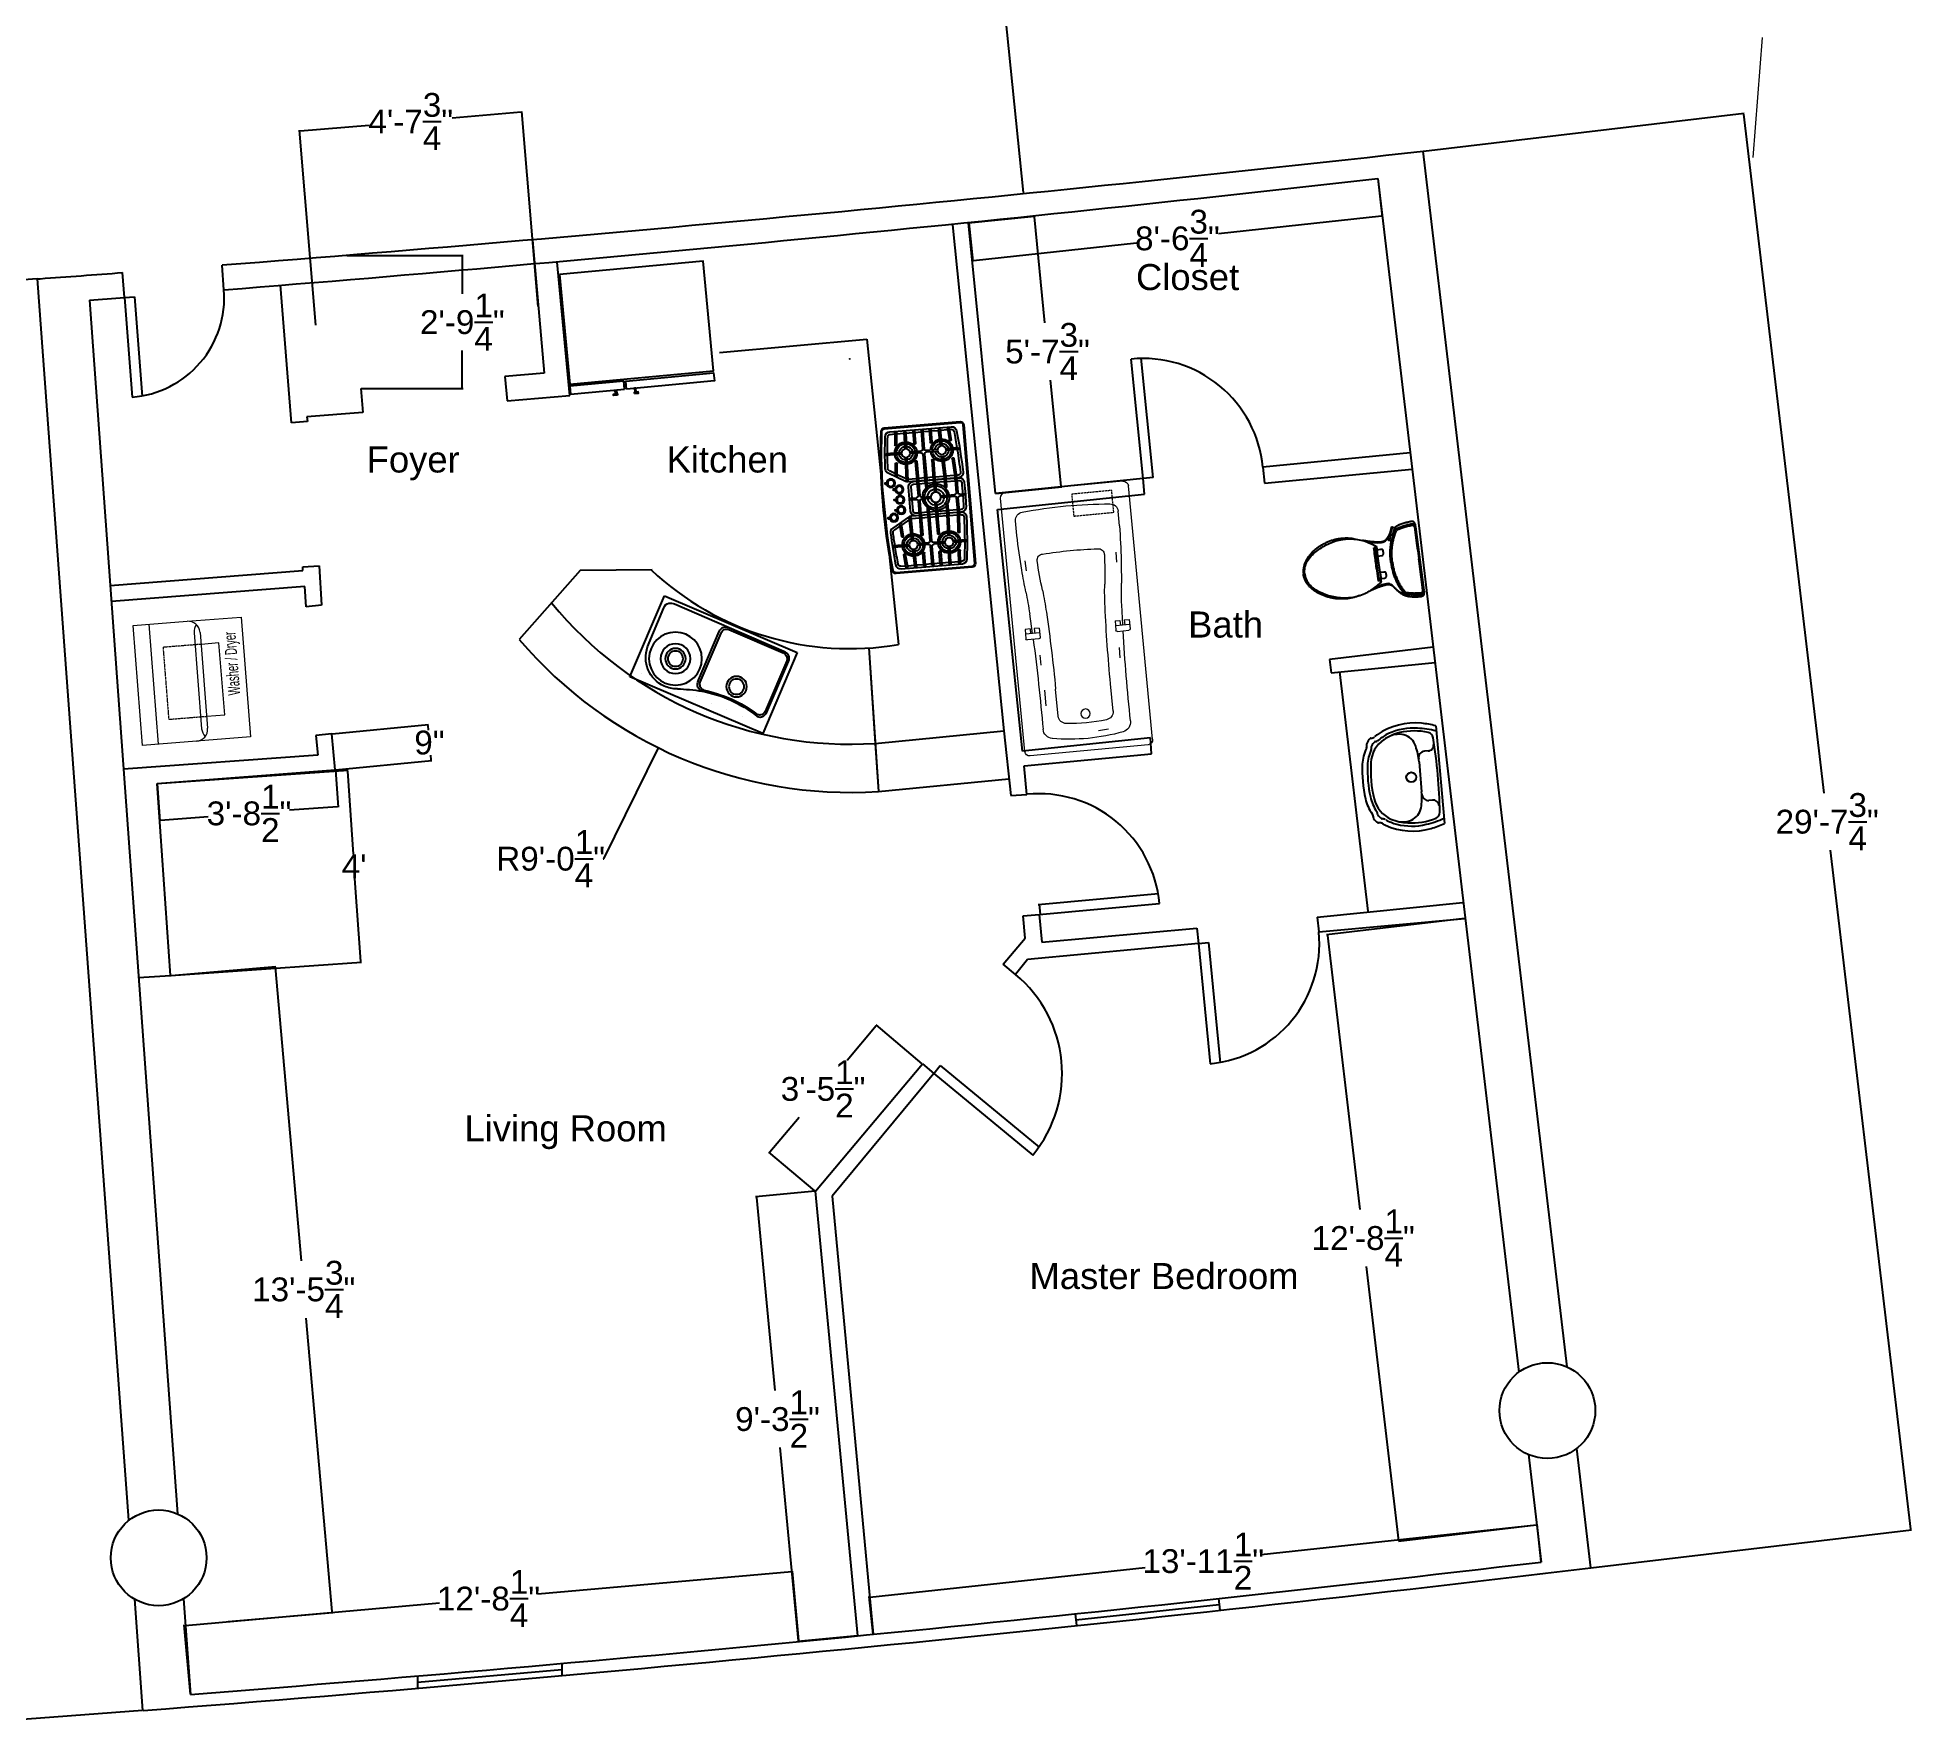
# Model space of a CAD drawing. Header units: inches. Extents: x -14704 to 14288, y -8032 to 16366.
# Drawn here: x 351.3 to 818.6, y 215.9 to 633.1 of the extents above; entities that cross this region are included whole.
import ezdxf

# ---------------------------------------------------------------- set-up
doc = ezdxf.new("R2010")
doc.units = ezdxf.units.IN
doc.header["$MEASUREMENT"] = 0
doc.linetypes.add('HIDDEN', pattern=[0.375, 0.25, -0.125])
doc.linetypes.add('HIDDEN2', pattern=[0.1875, 0.125, -0.0625])
doc.layers.add('A-U1', color=7, linetype='Continuous', lineweight=13)
doc.layers.add('A-U5', color=7, linetype='Continuous', lineweight=13)
for name, color, linetype in [('dimensions', 7, 'Continuous'), ('Floorplan', 7, 'Continuous'), ('Layer1', 96, 'Continuous')]:
    doc.layers.add(name, color=color, linetype=linetype)
doc.styles.get("Standard").update_dxf_attribs({"font": 'arial.ttf'})
doc.dimstyles.get("Standard").update_dxf_attribs({"dimtxt": 5.9375, "dimasz": 0.18, "dimexe": 0.18, "dimexo": 0.0625, "dimgap": 0.09, "dimtad": 0, "dimtih": 1, "dimtoh": 1, "dimzin": 0, "dimdsep": 46, "dimlunit": 4, "dimtxsty": 'Standard', "dimcen": 0.09, "dimadec": 0, "dimazin": 0, "dimtfac": 1, "dimtofl": 0, "dimtmove": 0, "dimatfit": 3, "dimfxl": 1, "dimtolj": 1, "dimtzin": 0, "dimarcsym": 0})

msp = doc.modelspace()

# ---------------------------------------------------------------- texts
at = {"layer": 'A-U5', "oblique": 360, "width": 0.5625}
msp.add_text('Washer / Dryer', height=3, rotation=94.5175, dxfattribs=at).set_placement((401.84, 469.182))
at = {"layer": 'Floorplan', "color": 7}
for s, height, p in [('Closet', 6.4988, (625.2, 570.096)), ('Foyer', 6.4988, (433.347, 524.604)), ('Kitchen', 6.4988, (508.137, 524.604)), ('Bath', 6.4988, (638.207, 483.445)), ('Living Room', 6.49885, (457.735, 357.8)), ('Master Bedroom', 6.49885, (598.644, 320.974))]:
    msp.add_text(s, height=height, dxfattribs=at).set_placement(p)

# ---------------------------------------------------------------- blocks, each defined once
blk = doc.blocks.new('*D1')
at = {"layer": 'Defpoints', "color": 0, "transparency": 16777216}
for p in [(696.84, 604.75), (818.43, 260.88), (738.54, 251.45)]:
    blk.add_point(p, dxfattribs=at)
at = {"layer": 'dimensions', "color": 0, "lineweight": -2, "transparency": 16777216}
for p, q in [((696.9, 604.76), (776.9, 614.2)), ((776.74, 614), (796.73, 444.66)), ((818.4, 261.06), (798.42, 430.4)), ((738.6, 251.46), (818.6, 260.9))]:
    blk.add_line(p, q, dxfattribs=at)
at = {"layer": 'dimensions', "color": 0, "transparency": 16777216}
for points in [[(776.77, 614), (776.71, 614), (776.72, 614.18)], [(818.43, 261.06), (818.37, 261.06), (818.43, 260.88)]]:
    blk.add_solid(points, dxfattribs=at)
at = {"layer": 'dimensions', "color": 0, "transparency": 16777216, "insert": (797.57, 437.53), "char_height": 5.9375, "attachment_point": 5}
blk.add_mtext('\\A1;29\'-7{\\H1.000000x;\\S3/4;}"', dxfattribs=at)
blk = doc.blocks.new('*D4')
at = {"layer": 'Defpoints', "color": 0, "transparency": 16777216}
for p in [(472.08, 614.46), (476.15, 565.96), (420.67, 561.31)]:
    blk.add_point(p, dxfattribs=at)
at = {"layer": 'dimensions', "color": 0, "lineweight": -2, "transparency": 16777216}
for p, q in [((471.9, 614.44), (454.7, 613)), ((476.14, 566.03), (472.07, 614.64)), ((420.67, 561.38), (416.59, 609.99)), ((416.79, 609.82), (433.99, 611.26))]:
    blk.add_line(p, q, dxfattribs=at)
at = {"layer": 'dimensions', "color": 0, "transparency": 16777216}
for points in [[(471.9, 614.47), (471.91, 614.41), (472.08, 614.46)], [(416.78, 609.85), (416.79, 609.79), (416.61, 609.81)]]:
    blk.add_solid(points, dxfattribs=at)
at = {"layer": 'dimensions', "color": 0, "transparency": 16777216, "insert": (444.34, 612.13), "char_height": 5.9375, "attachment_point": 5}
blk.add_mtext('\\A1;4\'-7{\\H1.000000x;\\S3/4;}"', dxfattribs=at)
blk = doc.blocks.new('*D8')
at = {"layer": 'Defpoints', "color": 0, "transparency": 16777216}
for p in [(428.37, 578.71), (431.89, 545.52), (457.2, 545.52)]:
    blk.add_point(p, dxfattribs=at)
at = {"layer": 'Floorplan', "color": 0, "lineweight": -2, "transparency": 16777216}
for p, q in [((428.43, 578.71), (457.38, 578.71)), ((457.2, 578.53), (457.2, 569.19)), ((457.2, 545.7), (457.2, 555.03)), ((431.96, 545.52), (457.38, 545.52))]:
    blk.add_line(p, q, dxfattribs=at)
at = {"layer": 'Floorplan', "color": 0, "transparency": 16777216}
for points in [[(457.17, 578.53), (457.23, 578.53), (457.2, 578.71)], [(457.17, 545.7), (457.23, 545.7), (457.2, 545.52)]]:
    blk.add_solid(points, dxfattribs=at)
at = {"layer": 'Floorplan', "color": 0, "transparency": 16777216, "insert": (457.2, 562.11), "char_height": 5.9375, "attachment_point": 5}
blk.add_mtext('\\A1;2\'-9{\\H1.000000x;\\S1/4;}"', dxfattribs=at)
blk = doc.blocks.new('A$C528554C7')
at = {"ltscale": 4}
for p, q in [((0.88, 17.51), (0.88, 18.08)), ((0.88, 1.44), (0.88, 17.41)), ((1.66, 18.26), (1.66, 18.27)), ((11.41, 14.13), (11.3, 14.06)), ((11.53, 14.21), (11.41, 14.13)), ((11.65, 14.29), (11.53, 14.21)), ((12.01, 14.52), (11.97, 14.5)), ((12.53, 14.86), (12.11, 14.57)), ((9.75, 12.91), (9.72, 12.88)), ((9.72, 11.71), (9.73, 11.7)), ((9.73, 11.7), (9.75, 11.68)), ((9.73, 11.7), (9.73, 11.7)), ((9.77, 12.93), (9.75, 12.91)), ((9.75, 12.91), (9.75, 12.91)), ((9.79, 12.95), (9.77, 12.93)), ((9.81, 12.97), (9.79, 12.95)), ((9.82, 11.61), (9.82, 11.61)), ((11.12, 13.09), (10.14, 13.09)), ((11.12, 11.5), (10.14, 11.5)), ((11.08, 12.29), (11.08, 13.02)), ((11.08, 11.57), (11.08, 12.29)), ((11.09, 11.47), (11.09, 7.44)), ((11.09, 11.47), (11.17, 11.47)), ((11.12, 13.09), (11.12, 13.09)), ((11.12, 13.09), (11.12, 13.09)), ((11.12, 13.09), (11.12, 13.08)), ((11.12, 13.09), (11.13, 13.09)), ((11.12, 13.08), (11.12, 13.07)), ((11.12, 13.07), (11.12, 13.07)), ((11.12, 13.07), (11.14, 13.07)), ((11.12, 11.52), (11.12, 11.5)), ((11.12, 11.5), (11.12, 11.5)), ((11.12, 11.5), (11.12, 11.5)), ((11.14, 13.07), (11.17, 13.07)), ((11.16, 13.18), (11.16, 13.57)), ((11.24, 13.12), (11.16, 13.13)), ((11.17, 13.7), (11.17, 13.82)), ((11.17, 13.07), (11.22, 13.07)), ((11.17, 11.47), (11.17, 13.07)), ((11.29, 13.66), (11.2, 13.66)), ((11.22, 13.63), (11.3, 13.63)), ((11.22, 13.07), (11.24, 13.07)), ((11.26, 13.12), (11.24, 13.12)), ((11.24, 13.07), (11.25, 13.07)), ((11.25, 13.07), (11.35, 13.07)), ((11.31, 13.55), (11.31, 13.24)), ((11.31, 13.24), (11.32, 13.24)), ((11.32, 13.24), (11.32, 13.65)), ((11.4, 13.12), (11.32, 13.12)), ((11.35, 13.07), (11.36, 13.07)), ((11.36, 13.07), (11.64, 13.07)), ((11.39, 13.15), (11.51, 13.14)), ((11.58, 13.12), (11.4, 13.12)), ((11.67, 5.95), (11.67, 12.96)), ((11.77, 12.96), (11.77, 5.95)), ((29.78, 9.46), (29.78, 9.55)), ((9.72, 7.2), (9.73, 7.21)), ((9.74, 6.01), (9.72, 6.04)), ((9.72, 6.04), (9.73, 6.03)), ((9.73, 6.03), (9.75, 6.01)), ((9.73, 6.03), (9.73, 6.03)), ((9.77, 7.26), (9.75, 7.23)), ((9.75, 7.23), (9.75, 7.23)), ((9.79, 7.28), (9.77, 7.26)), ((9.78, 7.26), (9.77, 7.26)), ((9.81, 7.3), (9.79, 7.28)), ((9.82, 5.94), (9.82, 5.94)), ((11.12, 7.42), (10.14, 7.42)), ((11.12, 5.83), (10.14, 5.83)), ((11.09, 7.44), (11.17, 7.45)), ((11.12, 7.42), (11.12, 7.41)), ((11.12, 7.41), (11.12, 7.41)), ((11.12, 7.41), (11.12, 7.4)), ((11.12, 7.4), (11.12, 7.4)), ((11.12, 7.4), (11.12, 7.39)), ((11.12, 7.39), (11.12, 5.85)), ((11.12, 5.85), (11.12, 5.83)), ((11.12, 5.83), (11.12, 5.83)), ((11.12, 5.83), (11.12, 5.83)), ((11.12, 5.83), (11.13, 5.82)), ((11.13, 5.82), (11.14, 5.82)), ((11.13, 5.82), (11.13, 5.82)), ((11.13, 5.82), (11.13, 5.82)), ((11.13, 5.82), (11.13, 5.82)), ((11.13, 5.82), (11.13, 5.82)), ((11.14, 5.82), (11.19, 5.82)), ((11.14, 5.82), (11.14, 5.82)), ((11.14, 5.82), (11.14, 5.82)), ((11.24, 5.79), (11.16, 5.78)), ((11.17, 7.45), (11.17, 5.84)), ((11.17, 5.22), (11.17, 5.09)), ((11.19, 5.82), (11.19, 5.82)), ((11.19, 5.82), (11.24, 5.82)), ((11.29, 5.26), (11.2, 5.25)), ((11.22, 5.28), (11.3, 5.28)), ((11.24, 5.82), (11.24, 5.82)), ((11.37, 5.82), (11.24, 5.82)), ((11.26, 5.79), (11.24, 5.79)), ((11.57, 5.79), (11.26, 5.79)), ((11.41, 4.78), (11.3, 4.86)), ((11.31, 5.36), (11.31, 5.67)), ((11.31, 5.67), (11.32, 5.67)), ((11.37, 5.82), (11.62, 5.82)), ((11.39, 5.77), (11.51, 5.78)), ((11.53, 4.71), (11.41, 4.78)), ((11.71, 4.59), (11.53, 4.71)), ((0.88, 0.77), (0.88, 1.34)), ((6.8, 2.7), (7.22, 2.53)), ((7.94, 3.81), (7.47, 4.04)), ((11.85, 4.5), (11.71, 4.59)), ((12.01, 4.4), (11.97, 4.42)), ((12.53, 4.05), (12.13, 4.34))]:
    blk.add_line(p, q, dxfattribs=at)
for points in [[(9.77, 11.66), (9.77, 11.66), (9.75, 11.68), (9.74, 11.69), (9.72, 11.71)], [(11.32, 13.12), (11.27, 13.12), (11.26, 13.12)], [(9.73, 7.21), (9.73, 7.22), (9.75, 7.23)], [(9.77, 5.99), (9.77, 5.99), (9.75, 6.01), (9.74, 6.01)]]:
    blk.add_lwpolyline(points, dxfattribs=at)
for centre, radius, start, end in [((5.07, 16.63), 0.739, 32.3199, 78.5465), ((5.33, 16.98), 0.585, 43.6597, 60.5714), ((5.1, 2.16), 0.679, 279.3099, 329.8589), ((5.6, 1.53), 0.167, 276.7607, 339.0082)]:
    blk.add_arc(centre, radius, start, end, dxfattribs=at)
for points, knots in [([(1.08, 18.61), (1.08, 18.62), (1.09, 18.62), (1.09, 18.63), (1.11, 18.64), (1.12, 18.65), (1.13, 18.66), (1.14, 18.67), (1.16, 18.69), (1.17, 18.7), (1.19, 18.71), (1.2, 18.72), (1.21, 18.73), (1.23, 18.74), (1.24, 18.75), (1.26, 18.75), (1.28, 18.76), (1.29, 18.77), (1.31, 18.78), (1.32, 18.79), (1.34, 18.79), (1.36, 18.8), (1.37, 18.81), (1.39, 18.81), (1.4, 18.82), (1.42, 18.82), (1.44, 18.83), (1.46, 18.83), (1.47, 18.84), (1.49, 18.84), (1.51, 18.84), (1.53, 18.84), (1.54, 18.85), (1.56, 18.85), (1.58, 18.85), (1.6, 18.85), (1.61, 18.85), (1.63, 18.85), (1.65, 18.85), (1.67, 18.85)], [0, 0, 0, 0, 1, 1, 1, 2, 2, 2, 3, 3, 3, 4, 4, 4, 5, 5, 5, 6, 6, 6, 7, 7, 7, 8, 8, 8, 9, 9, 9, 10, 10, 10, 11, 11, 11, 12, 12, 12, 13, 13, 13, 13]), ([(1.67, 18.85), (1.67, 18.85), (1.67, 18.85), (1.68, 18.85), (1.68, 18.85), (1.68, 18.85), (1.69, 18.85), (1.69, 18.85), (1.7, 18.85), (1.7, 18.85)], [0, 0, 0, 0, 1, 1, 1, 2, 2, 2, 3, 3, 3, 3]), ([(2.5, 18.8), (2.42, 18.8), (2.34, 18.81), (2.26, 18.82), (2.17, 18.82), (2.08, 18.83), (1.99, 18.83), (1.89, 18.84), (1.8, 18.84), (1.7, 18.85)], [0, 0, 0, 0, 1, 1, 1, 2, 2, 2, 3, 3, 3, 3]), ([(1.71, 18.85), (1.8, 18.84), (1.89, 18.84), (1.98, 18.83), (2.07, 18.83), (2.16, 18.82), (2.25, 18.82), (2.31, 18.81), (2.36, 18.81), (2.42, 18.8), (2.45, 18.8), (2.47, 18.8), (2.5, 18.8)], [0, 0, 0, 0, 1, 1, 1, 2, 2, 2, 3, 3, 3, 4, 4, 4, 4]), ([(3.74, 18.64), (3.66, 18.66), (3.57, 18.67), (3.49, 18.68), (3.38, 18.7), (3.28, 18.71), (3.17, 18.72), (3.06, 18.74), (2.95, 18.75), (2.84, 18.76), (2.73, 18.78), (2.61, 18.79), (2.5, 18.8)], [0, 0, 0, 0, 1, 1, 1, 2, 2, 2, 3, 3, 3, 4, 4, 4, 4]), ([(2.5, 18.8), (2.68, 18.78), (2.86, 18.76), (3.03, 18.74), (3.19, 18.72), (3.34, 18.7), (3.5, 18.68), (3.58, 18.67), (3.66, 18.65), (3.74, 18.64)], [0, 0, 0, 0, 1, 1, 1, 2, 2, 2, 3, 3, 3, 3]), ([(1.08, 18.61), (1.08, 18.61), (1.08, 18.61), (1.08, 18.61), (1.06, 18.59), (1.05, 18.58), (1.04, 18.57), (1.03, 18.55), (1.02, 18.54), (1.01, 18.52), (1, 18.51), (0.99, 18.49), (0.98, 18.47), (0.97, 18.46), (0.96, 18.44), (0.95, 18.42), (0.94, 18.41), (0.94, 18.39), (0.93, 18.37), (0.92, 18.36), (0.92, 18.34), (0.91, 18.32), (0.91, 18.3), (0.9, 18.29), (0.9, 18.27), (0.89, 18.25), (0.89, 18.23), (0.89, 18.21), (0.89, 18.2), (0.88, 18.18), (0.88, 18.16), (0.88, 18.14), (0.88, 18.12), (0.88, 18.1)], [0, 0, 0, 0, 1, 1, 1, 2, 2, 2, 3, 3, 3, 4, 4, 4, 5, 5, 5, 6, 6, 6, 7, 7, 7, 8, 8, 8, 9, 9, 9, 10, 10, 10, 11, 11, 11, 11]), ([(1.66, 18.27), (1.64, 18.27), (1.62, 18.27), (1.61, 18.27), (1.59, 18.27), (1.57, 18.27), (1.55, 18.27), (1.54, 18.27), (1.52, 18.27), (1.5, 18.26), (1.49, 18.26), (1.47, 18.26), (1.45, 18.25), (1.43, 18.25), (1.42, 18.24), (1.4, 18.24), (1.38, 18.23), (1.37, 18.23), (1.35, 18.22), (1.34, 18.21), (1.32, 18.21), (1.3, 18.2), (1.29, 18.19), (1.27, 18.18), (1.26, 18.17), (1.24, 18.17), (1.23, 18.16), (1.21, 18.15), (1.2, 18.14), (1.18, 18.13), (1.17, 18.12), (1.16, 18.11), (1.14, 18.09), (1.13, 18.08), (1.12, 18.07), (1.1, 18.06), (1.09, 18.05), (1.08, 18.03), (1.07, 18.02), (1.06, 18.01), (1.05, 17.99), (1.03, 17.98), (1.02, 17.97), (1.01, 17.95), (1, 17.94), (0.99, 17.92), (0.99, 17.91), (0.98, 17.89), (0.97, 17.88), (0.96, 17.86), (0.95, 17.85), (0.95, 17.83), (0.94, 17.81), (0.93, 17.8), (0.93, 17.78), (0.92, 17.76), (0.91, 17.75), (0.91, 17.73), (0.9, 17.71), (0.9, 17.7), (0.9, 17.68), (0.89, 17.66), (0.89, 17.65), (0.89, 17.63), (0.89, 17.61), (0.88, 17.59), (0.88, 17.58), (0.88, 17.56), (0.88, 17.54), (0.88, 17.52)], [0, 0, 0, 0, 1, 1, 1, 2, 2, 2, 3, 3, 3, 4, 4, 4, 5, 5, 5, 6, 6, 6, 7, 7, 7, 8, 8, 8, 9, 9, 9, 10, 10, 10, 11, 11, 11, 12, 12, 12, 13, 13, 13, 14, 14, 14, 15, 15, 15, 16, 16, 16, 17, 17, 17, 18, 18, 18, 19, 19, 19, 20, 20, 20, 21, 21, 21, 22, 22, 22, 23, 23, 23, 23]), ([(1.66, 18.16), (1.63, 18.16), (1.61, 18.16), (1.58, 18.16), (1.56, 18.16), (1.53, 18.15), (1.51, 18.15), (1.48, 18.14), (1.46, 18.14), (1.44, 18.13), (1.41, 18.13), (1.39, 18.12), (1.36, 18.11), (1.34, 18.1), (1.32, 18.09), (1.29, 18.08), (1.27, 18.07), (1.25, 18.06), (1.23, 18.04), (1.21, 18.03), (1.19, 18.01), (1.17, 18), (1.15, 17.98), (1.13, 17.97), (1.11, 17.95), (1.09, 17.93), (1.08, 17.91), (1.06, 17.89), (1.04, 17.88), (1.03, 17.86), (1.01, 17.83), (1, 17.81), (0.99, 17.79), (0.97, 17.77), (0.96, 17.75), (0.95, 17.73), (0.94, 17.7), (0.93, 17.68), (0.92, 17.66), (0.91, 17.63), (0.91, 17.61), (0.9, 17.58), (0.9, 17.56), (0.89, 17.53), (0.89, 17.51), (0.88, 17.48), (0.88, 17.46), (0.88, 17.43), (0.88, 17.41)], [0, 0, 0, 0, 1, 1, 1, 2, 2, 2, 3, 3, 3, 4, 4, 4, 5, 5, 5, 6, 6, 6, 7, 7, 7, 8, 8, 8, 9, 9, 9, 10, 10, 10, 11, 11, 11, 12, 12, 12, 13, 13, 13, 14, 14, 14, 15, 15, 15, 16, 16, 16, 16]), ([(0.88, 18.08), (0.88, 18.08), (0.88, 18.09), (0.88, 18.09), (0.88, 18.09), (0.88, 18.09), (0.88, 18.1), (0.88, 18.1), (0.88, 18.1), (0.88, 18.1)], [0, 0, 0, 0, 1, 1, 1, 2, 2, 2, 3, 3, 3, 3]), ([(0.88, 17.52), (0.88, 17.53), (0.88, 17.53), (0.88, 17.53), (0.88, 17.54), (0.88, 17.54), (0.88, 17.55), (0.88, 17.55), (0.88, 17.56), (0.88, 17.56), (0.88, 17.56), (0.88, 17.57), (0.88, 17.57), (0.88, 17.58), (0.88, 17.58), (0.88, 17.59), (0.88, 17.59), (0.88, 17.6), (0.88, 17.6), (0.88, 17.61), (0.88, 17.61), (0.88, 17.62), (0.88, 17.62), (0.88, 17.63), (0.88, 17.63), (0.88, 17.64), (0.88, 17.65), (0.88, 17.65), (0.88, 17.66), (0.88, 17.66), (0.88, 17.67), (0.88, 17.68), (0.88, 17.68), (0.88, 17.69), (0.88, 17.7), (0.88, 17.71), (0.88, 17.71), (0.88, 17.72), (0.88, 17.73), (0.88, 17.74), (0.88, 17.74), (0.88, 17.75), (0.88, 17.76), (0.88, 17.77), (0.88, 17.78), (0.88, 17.79), (0.88, 17.8), (0.88, 17.81), (0.88, 17.81), (0.88, 17.82), (0.88, 17.83), (0.88, 17.84), (0.88, 17.85), (0.88, 17.86), (0.88, 17.88), (0.88, 17.89), (0.88, 17.9), (0.88, 17.91), (0.88, 17.92), (0.88, 17.93), (0.88, 17.94), (0.88, 17.95), (0.88, 17.97), (0.88, 17.98), (0.88, 17.99), (0.88, 18), (0.88, 18.02), (0.88, 18.03), (0.88, 18.04), (0.88, 18.05), (0.88, 18.06), (0.88, 18.07), (0.88, 18.08), (0.88, 18.08), (0.88, 18.09), (0.88, 18.1), (0.88, 18.1), (0.88, 18.1), (0.88, 18.1)], [0, 0, 0, 0, 1, 1, 1, 2, 2, 2, 3, 3, 3, 4, 4, 4, 5, 5, 5, 6, 6, 6, 7, 7, 7, 8, 8, 8, 9, 9, 9, 10, 10, 10, 11, 11, 11, 12, 12, 12, 13, 13, 13, 14, 14, 14, 15, 15, 15, 16, 16, 16, 17, 17, 17, 18, 18, 18, 19, 19, 19, 20, 20, 20, 21, 21, 21, 22, 22, 22, 23, 23, 23, 24, 24, 24, 25, 25, 25, 26, 26, 26, 26]), ([(0.88, 18.07), (0.88, 18.07), (0.88, 18.07), (0.88, 18.07), (0.88, 18.07), (0.88, 18.08), (0.88, 18.08)], [0, 0, 0, 0, 1, 1, 1, 2, 2, 2, 2]), ([(0.88, 17.97), (0.88, 17.98), (0.88, 17.99), (0.88, 18), (0.88, 18.01), (0.88, 18.02), (0.88, 18.04)], [0, 0, 0, 0, 1, 1, 1, 2, 2, 2, 2]), ([(0.88, 17.51), (0.88, 17.5), (0.88, 17.48), (0.88, 17.47), (0.88, 17.46), (0.88, 17.45), (0.88, 17.44), (0.88, 17.43), (0.88, 17.42), (0.88, 17.41)], [0, 0, 0, 0, 1, 1, 1, 2, 2, 2, 3, 3, 3, 3]), ([(0.88, 17.41), (0.88, 17.39), (0.88, 17.38), (0.88, 17.36), (0.88, 17.31), (0.88, 17.25), (0.88, 17.2)], [0, 0, 0, 0, 1, 1, 1, 2, 2, 2, 2]), ([(0.88, 17.41), (0.88, 16.48), (0.88, 15.56), (0.88, 14.63), (0.88, 13.79), (0.88, 12.94), (0.88, 12.09), (0.88, 11.2), (0.88, 10.31), (0.88, 9.43)], [0, 0, 0, 0, 1, 1, 1, 2, 2, 2, 3, 3, 3, 3]), ([(1.13, 17.41), (1.13, 16.48), (1.12, 15.56), (1.12, 14.64), (1.11, 13.79), (1.11, 12.94), (1.11, 12.09), (1.1, 11.2), (1.1, 10.31), (1.1, 9.43)], [0, 0, 0, 0, 1, 1, 1, 2, 2, 2, 3, 3, 3, 3]), ([(1.65, 17.91), (1.63, 17.91), (1.61, 17.91), (1.6, 17.91), (1.58, 17.91), (1.56, 17.91), (1.55, 17.9), (1.53, 17.9), (1.52, 17.9), (1.5, 17.89), (1.48, 17.89), (1.47, 17.88), (1.45, 17.88), (1.44, 17.87), (1.42, 17.87), (1.41, 17.86), (1.39, 17.85), (1.38, 17.84), (1.36, 17.83), (1.35, 17.82), (1.33, 17.81), (1.32, 17.8), (1.31, 17.79), (1.29, 17.78), (1.28, 17.77), (1.27, 17.76), (1.26, 17.75), (1.25, 17.73), (1.24, 17.72), (1.23, 17.71), (1.22, 17.69), (1.21, 17.68), (1.2, 17.67), (1.19, 17.65), (1.18, 17.64), (1.17, 17.62), (1.17, 17.61), (1.16, 17.59), (1.16, 17.57), (1.15, 17.56), (1.15, 17.54), (1.14, 17.53), (1.14, 17.51), (1.13, 17.49), (1.13, 17.48), (1.13, 17.46), (1.13, 17.44), (1.13, 17.43), (1.13, 17.41)], [0, 0, 0, 0, 1, 1, 1, 2, 2, 2, 3, 3, 3, 4, 4, 4, 5, 5, 5, 6, 6, 6, 7, 7, 7, 8, 8, 8, 9, 9, 9, 10, 10, 10, 11, 11, 11, 12, 12, 12, 13, 13, 13, 14, 14, 14, 15, 15, 15, 16, 16, 16, 16]), ([(5.21, 17.36), (5.09, 17.4), (4.96, 17.43), (4.83, 17.46), (4.69, 17.5), (4.54, 17.53), (4.4, 17.57), (4.24, 17.6), (4.07, 17.64), (3.91, 17.67), (3.73, 17.7), (3.55, 17.73), (3.37, 17.76), (3.19, 17.78), (3, 17.81), (2.81, 17.83), (2.62, 17.85), (2.43, 17.86), (2.24, 17.88), (2.04, 17.89), (1.85, 17.9), (1.65, 17.91)], [0, 0, 0, 0, 1, 1, 1, 2, 2, 2, 3, 3, 3, 4, 4, 4, 5, 5, 5, 6, 6, 6, 7, 7, 7, 7]), ([(5.79, 17.55), (5.64, 17.6), (5.5, 17.65), (5.36, 17.69), (5.21, 17.73), (5.07, 17.77), (4.92, 17.81), (4.78, 17.84), (4.63, 17.88), (4.48, 17.91), (4.34, 17.95), (4.19, 17.98), (4.05, 18.01), (3.91, 18.03), (3.77, 18.06), (3.63, 18.08), (3.48, 18.1), (3.34, 18.12), (3.19, 18.14), (3.03, 18.17), (2.86, 18.18), (2.7, 18.2), (2.53, 18.22), (2.36, 18.23), (2.18, 18.24), (2.01, 18.26), (1.83, 18.27), (1.66, 18.27)], [0, 0, 0, 0, 1, 1, 1, 2, 2, 2, 3, 3, 3, 4, 4, 4, 5, 5, 5, 6, 6, 6, 7, 7, 7, 8, 8, 8, 9, 9, 9, 9]), ([(5.62, 17.49), (5.51, 17.53), (5.39, 17.56), (5.28, 17.59), (5.15, 17.63), (5.02, 17.66), (4.89, 17.7), (4.75, 17.73), (4.6, 17.77), (4.45, 17.8), (4.29, 17.84), (4.12, 17.87), (3.95, 17.91), (3.77, 17.94), (3.59, 17.97), (3.41, 18), (3.22, 18.02), (3.03, 18.05), (2.84, 18.07), (2.65, 18.09), (2.45, 18.11), (2.26, 18.12), (2.06, 18.14), (1.86, 18.15), (1.66, 18.16)], [0, 0, 0, 0, 1, 1, 1, 2, 2, 2, 3, 3, 3, 4, 4, 4, 5, 5, 5, 6, 6, 6, 7, 7, 7, 8, 8, 8, 8]), ([(4.44, 18.5), (4.44, 18.51), (4.43, 18.51), (4.42, 18.51), (4.37, 18.52), (4.32, 18.53), (4.27, 18.54), (4.23, 18.55), (4.18, 18.56), (4.14, 18.57), (4.09, 18.58), (4.05, 18.59), (4.01, 18.59), (3.97, 18.6), (3.92, 18.61), (3.88, 18.62), (3.88, 18.62), (3.87, 18.62), (3.86, 18.62)], [0, 0, 0, 0, 1, 1, 1, 2, 2, 2, 3, 3, 3, 4, 4, 4, 5, 5, 5, 6, 6, 6, 6]), ([(4.44, 18.5), (4.48, 18.5), (4.52, 18.49), (4.55, 18.48), (4.59, 18.47), (4.63, 18.46), (4.67, 18.45)], [0, 0, 0, 0, 1, 1, 1, 2, 2, 2, 2]), ([(4.67, 18.45), (4.72, 18.43), (4.77, 18.42), (4.82, 18.41), (4.9, 18.38), (4.97, 18.36), (5.05, 18.33), (5.12, 18.31), (5.19, 18.28), (5.26, 18.26), (5.33, 18.23), (5.4, 18.2), (5.46, 18.17), (5.53, 18.14), (5.6, 18.1), (5.67, 18.07), (5.74, 18.04), (5.81, 18), (5.87, 17.96), (5.94, 17.92), (6.01, 17.89), (6.07, 17.84), (6.14, 17.8), (6.2, 17.76), (6.26, 17.72), (6.33, 17.67), (6.39, 17.63), (6.45, 17.58), (6.51, 17.53), (6.58, 17.48), (6.64, 17.43), (6.7, 17.38), (6.76, 17.32), (6.83, 17.27), (6.89, 17.21), (6.95, 17.16), (7.01, 17.1), (7.07, 17.04), (7.12, 16.98), (7.18, 16.91), (7.24, 16.85), (7.3, 16.78), (7.35, 16.72), (7.41, 16.65), (7.47, 16.57), (7.53, 16.5)], [0, 0, 0, 0, 1, 1, 1, 2, 2, 2, 3, 3, 3, 4, 4, 4, 5, 5, 5, 6, 6, 6, 7, 7, 7, 8, 8, 8, 9, 9, 9, 10, 10, 10, 11, 11, 11, 12, 12, 12, 13, 13, 13, 14, 14, 14, 15, 15, 15, 15]), ([(7.53, 16.5), (7.47, 16.57), (7.41, 16.64), (7.36, 16.71), (7.3, 16.78), (7.24, 16.85), (7.18, 16.91), (7.12, 16.98), (7.07, 17.04), (7.01, 17.1), (6.95, 17.15), (6.89, 17.21), (6.83, 17.27), (6.77, 17.32), (6.71, 17.37), (6.65, 17.42), (6.59, 17.47), (6.53, 17.52), (6.47, 17.57), (6.41, 17.62), (6.34, 17.66), (6.28, 17.71), (6.22, 17.75), (6.16, 17.79), (6.09, 17.83), (6.03, 17.87), (5.96, 17.91), (5.9, 17.95), (5.83, 17.98), (5.77, 18.02), (5.7, 18.05), (5.64, 18.09), (5.57, 18.12), (5.51, 18.15), (5.44, 18.18), (5.37, 18.21), (5.31, 18.24), (5.23, 18.27), (5.16, 18.29), (5.09, 18.32), (5.01, 18.35), (4.93, 18.37), (4.85, 18.4), (4.79, 18.41), (4.73, 18.43), (4.67, 18.45)], [0, 0, 0, 0, 1, 1, 1, 2, 2, 2, 3, 3, 3, 4, 4, 4, 5, 5, 5, 6, 6, 6, 7, 7, 7, 8, 8, 8, 9, 9, 9, 10, 10, 10, 11, 11, 11, 12, 12, 12, 13, 13, 13, 14, 14, 14, 15, 15, 15, 15]), ([(7.73, 9.43), (7.73, 9.63), (7.72, 9.83), (7.71, 10.03), (7.71, 10.22), (7.7, 10.42), (7.68, 10.62), (7.67, 10.81), (7.65, 11), (7.63, 11.19), (7.62, 11.38), (7.59, 11.56), (7.57, 11.75), (7.54, 11.93), (7.51, 12.11), (7.48, 12.29), (7.45, 12.47), (7.41, 12.65), (7.37, 12.83), (7.33, 13.01), (7.29, 13.18), (7.25, 13.35), (7.2, 13.52), (7.15, 13.69), (7.1, 13.86), (7.05, 14.03), (7, 14.2), (6.94, 14.37), (6.88, 14.53), (6.82, 14.7), (6.76, 14.86), (6.7, 15.02), (6.64, 15.17), (6.57, 15.33), (6.51, 15.47), (6.44, 15.62), (6.38, 15.76), (6.32, 15.89), (6.25, 16.02), (6.19, 16.14), (6.13, 16.25), (6.07, 16.36), (6.01, 16.47), (5.96, 16.57), (5.9, 16.67), (5.85, 16.77), (5.8, 16.86), (5.74, 16.94), (5.69, 17.03)], [0, 0, 0, 0, 1, 1, 1, 2, 2, 2, 3, 3, 3, 4, 4, 4, 5, 5, 5, 6, 6, 6, 7, 7, 7, 8, 8, 8, 9, 9, 9, 10, 10, 10, 11, 11, 11, 12, 12, 12, 13, 13, 13, 14, 14, 14, 15, 15, 15, 16, 16, 16, 16]), ([(7.94, 9.43), (7.94, 9.63), (7.94, 9.83), (7.94, 10.04), (7.93, 10.23), (7.92, 10.43), (7.9, 10.63), (7.89, 10.82), (7.87, 11.02), (7.85, 11.21), (7.83, 11.4), (7.81, 11.59), (7.79, 11.78), (7.76, 11.96), (7.73, 12.15), (7.7, 12.33), (7.67, 12.52), (7.63, 12.7), (7.59, 12.88), (7.55, 13.06), (7.51, 13.23), (7.46, 13.41), (7.42, 13.58), (7.37, 13.76), (7.32, 13.93), (7.27, 14.1), (7.22, 14.27), (7.16, 14.44), (7.1, 14.61), (7.04, 14.78), (6.98, 14.94), (6.92, 15.1), (6.85, 15.26), (6.78, 15.42), (6.72, 15.57), (6.66, 15.71), (6.59, 15.86), (6.53, 15.99), (6.46, 16.12), (6.4, 16.25), (6.34, 16.36), (6.28, 16.47), (6.22, 16.59), (6.17, 16.69), (6.11, 16.79), (6.05, 16.89), (6, 16.98), (5.95, 17.06), (5.9, 17.15), (5.85, 17.23), (5.81, 17.31), (5.76, 17.38)], [0, 0, 0, 0, 1, 1, 1, 2, 2, 2, 3, 3, 3, 4, 4, 4, 5, 5, 5, 6, 6, 6, 7, 7, 7, 8, 8, 8, 9, 9, 9, 10, 10, 10, 11, 11, 11, 12, 12, 12, 13, 13, 13, 14, 14, 14, 15, 15, 15, 16, 16, 16, 17, 17, 17, 17]), ([(5.92, 17.45), (5.92, 17.45), (5.91, 17.46), (5.91, 17.46), (5.91, 17.47), (5.9, 17.47), (5.9, 17.48), (5.9, 17.48), (5.89, 17.48), (5.89, 17.49), (5.89, 17.49), (5.88, 17.49), (5.88, 17.5), (5.88, 17.5), (5.87, 17.5), (5.87, 17.51), (5.87, 17.51), (5.87, 17.51), (5.86, 17.51), (5.86, 17.52), (5.86, 17.52), (5.85, 17.52), (5.85, 17.52), (5.84, 17.53), (5.84, 17.53), (5.84, 17.53), (5.83, 17.53), (5.83, 17.54), (5.82, 17.54), (5.82, 17.54), (5.82, 17.54), (5.81, 17.54), (5.81, 17.55), (5.8, 17.55), (5.8, 17.55), (5.79, 17.55), (5.79, 17.55)], [0, 0, 0, 0, 1, 1, 1, 2, 2, 2, 3, 3, 3, 4, 4, 4, 5, 5, 5, 6, 6, 6, 7, 7, 7, 8, 8, 8, 9, 9, 9, 10, 10, 10, 11, 11, 11, 12, 12, 12, 12]), ([(5.88, 17.49), (5.9, 17.49), (5.92, 17.49), (5.94, 17.49), (5.96, 17.49), (5.99, 17.49), (6.01, 17.49), (6.03, 17.49), (6.06, 17.49), (6.08, 17.49), (6.11, 17.49), (6.14, 17.49), (6.16, 17.48), (6.19, 17.48), (6.22, 17.48), (6.24, 17.48), (6.27, 17.48), (6.29, 17.48), (6.31, 17.48)], [0, 0, 0, 0, 1, 1, 1, 2, 2, 2, 3, 3, 3, 4, 4, 4, 5, 5, 5, 6, 6, 6, 6]), ([(8.12, 9.43), (8.12, 9.63), (8.12, 9.83), (8.11, 10.03), (8.1, 10.23), (8.09, 10.42), (8.08, 10.62), (8.07, 10.8), (8.05, 10.99), (8.03, 11.18), (8.01, 11.36), (7.99, 11.55), (7.97, 11.73), (7.94, 11.91), (7.92, 12.08), (7.89, 12.26), (7.86, 12.43), (7.82, 12.61), (7.79, 12.78), (7.75, 12.95), (7.72, 13.12), (7.67, 13.28), (7.63, 13.45), (7.59, 13.61), (7.55, 13.78), (7.5, 13.94), (7.45, 14.1), (7.4, 14.26), (7.35, 14.42), (7.3, 14.58), (7.24, 14.73), (7.18, 14.89), (7.12, 15.05), (7.06, 15.2), (7, 15.35), (6.94, 15.51), (6.87, 15.66), (6.8, 15.81), (6.73, 15.96), (6.66, 16.11), (6.58, 16.26), (6.51, 16.41), (6.43, 16.56), (6.35, 16.71), (6.27, 16.86), (6.18, 17.01), (6.1, 17.16), (6.01, 17.3), (5.92, 17.45)], [0, 0, 0, 0, 1, 1, 1, 2, 2, 2, 3, 3, 3, 4, 4, 4, 5, 5, 5, 6, 6, 6, 7, 7, 7, 8, 8, 8, 9, 9, 9, 10, 10, 10, 11, 11, 11, 12, 12, 12, 13, 13, 13, 14, 14, 14, 15, 15, 15, 16, 16, 16, 16]), ([(6.3, 17.48), (6.44, 17.47), (6.57, 17.38), (6.67, 17.29), (7.05, 17), (7.38, 16.62), (7.66, 16.23), (8.25, 15.46), (8.74, 14.52), (9.85, 14.57)], [0, 0, 0, 0, 1, 1, 1, 2, 2, 2, 3, 3, 3, 3]), ([(7.53, 16.5), (7.53, 16.5), (7.54, 16.49), (7.54, 16.48), (7.56, 16.46), (7.57, 16.44), (7.59, 16.42), (7.6, 16.41), (7.6, 16.4), (7.61, 16.39), (7.63, 16.37), (7.65, 16.34), (7.66, 16.32), (7.67, 16.31), (7.68, 16.29), (7.69, 16.28), (7.7, 16.27), (7.71, 16.25), (7.72, 16.24)], [0, 0, 0, 0, 1, 1, 1, 2, 2, 2, 3, 3, 3, 4, 4, 4, 5, 5, 5, 6, 6, 6, 6]), ([(8.11, 15.71), (8.05, 15.79), (7.99, 15.87), (7.93, 15.95), (7.87, 16.04), (7.8, 16.13), (7.74, 16.22), (7.67, 16.31), (7.6, 16.41), (7.53, 16.5)], [0, 0, 0, 0, 1, 1, 1, 2, 2, 2, 3, 3, 3, 3]), ([(7.99, 15.87), (7.99, 15.87), (7.99, 15.86), (8, 15.86), (8, 15.86), (8, 15.85), (8.01, 15.84), (8.02, 15.82), (8.04, 15.81), (8.05, 15.79), (8.05, 15.79), (8.05, 15.78), (8.05, 15.78), (8.07, 15.76), (8.09, 15.74), (8.11, 15.71)], [0, 0, 0, 0, 1, 1, 1, 2, 2, 2, 3, 3, 3, 4, 4, 4, 5, 5, 5, 5]), ([(8.11, 15.71), (8.15, 15.66), (8.19, 15.61), (8.23, 15.56), (8.27, 15.52), (8.3, 15.47), (8.34, 15.43), (8.38, 15.39), (8.41, 15.36), (8.44, 15.32), (8.48, 15.29), (8.51, 15.26), (8.54, 15.23), (8.56, 15.21), (8.59, 15.19), (8.61, 15.17), (8.62, 15.17), (8.62, 15.16), (8.63, 15.16), (8.66, 15.13), (8.68, 15.11), (8.71, 15.09), (8.74, 15.07), (8.76, 15.06), (8.79, 15.04), (8.82, 15.02), (8.84, 15.01), (8.87, 14.99), (8.89, 14.98), (8.92, 14.97), (8.95, 14.95), (8.97, 14.94), (9, 14.93), (9.03, 14.92), (9.06, 14.91), (9.09, 14.89), (9.12, 14.88), (9.15, 14.87), (9.18, 14.86), (9.21, 14.86), (9.25, 14.85), (9.28, 14.84), (9.31, 14.83), (9.35, 14.82), (9.39, 14.82), (9.43, 14.81), (9.47, 14.8), (9.51, 14.8), (9.55, 14.79), (9.6, 14.79), (9.65, 14.79), (9.69, 14.78), (9.74, 14.78), (9.79, 14.78), (9.85, 14.78), (9.9, 14.78), (9.96, 14.78), (10.02, 14.78), (10.08, 14.79), (10.15, 14.79), (10.21, 14.8)], [0, 0, 0, 0, 1, 1, 1, 2, 2, 2, 3, 3, 3, 4, 4, 4, 5, 5, 5, 6, 6, 6, 7, 7, 7, 8, 8, 8, 9, 9, 9, 10, 10, 10, 11, 11, 11, 12, 12, 12, 13, 13, 13, 14, 14, 14, 15, 15, 15, 16, 16, 16, 17, 17, 17, 18, 18, 18, 19, 19, 19, 20, 20, 20, 20]), ([(10.21, 14.8), (10.17, 14.79), (10.12, 14.79), (10.07, 14.79), (10.03, 14.78), (9.98, 14.78), (9.94, 14.78), (9.89, 14.78), (9.85, 14.78), (9.8, 14.78), (9.76, 14.78), (9.72, 14.78), (9.68, 14.78), (9.64, 14.79), (9.6, 14.79), (9.56, 14.79), (9.52, 14.8), (9.48, 14.8), (9.44, 14.81), (9.41, 14.81), (9.37, 14.82), (9.33, 14.83), (9.3, 14.83), (9.26, 14.84), (9.23, 14.85), (9.2, 14.86), (9.16, 14.87), (9.13, 14.88), (9.1, 14.89), (9.07, 14.9), (9.04, 14.92), (9, 14.93), (8.98, 14.94), (8.95, 14.95), (8.92, 14.97), (8.89, 14.98), (8.86, 15), (8.83, 15.01), (8.8, 15.03), (8.77, 15.05), (8.75, 15.07), (8.72, 15.09), (8.69, 15.11), (8.66, 15.13), (8.63, 15.15), (8.61, 15.17), (8.58, 15.2), (8.55, 15.22), (8.52, 15.25), (8.5, 15.27), (8.47, 15.3), (8.44, 15.33), (8.41, 15.35), (8.38, 15.38), (8.36, 15.41), (8.33, 15.44), (8.3, 15.48), (8.27, 15.51), (8.24, 15.54), (8.22, 15.58), (8.19, 15.61), (8.16, 15.64), (8.13, 15.68), (8.11, 15.71)], [0, 0, 0, 0, 1, 1, 1, 2, 2, 2, 3, 3, 3, 4, 4, 4, 5, 5, 5, 6, 6, 6, 7, 7, 7, 8, 8, 8, 9, 9, 9, 10, 10, 10, 11, 11, 11, 12, 12, 12, 13, 13, 13, 14, 14, 14, 15, 15, 15, 16, 16, 16, 17, 17, 17, 18, 18, 18, 19, 19, 19, 20, 20, 20, 21, 21, 21, 21]), ([(10.21, 14.8), (10.3, 14.81), (10.39, 14.82), (10.48, 14.83), (10.58, 14.84), (10.68, 14.86), (10.78, 14.87), (10.89, 14.89), (11, 14.91), (11.11, 14.93), (11.23, 14.95), (11.36, 14.98), (11.48, 15), (11.62, 15.03), (11.76, 15.06), (11.89, 15.09), (12.05, 15.12), (12.2, 15.15), (12.36, 15.19), (12.53, 15.23), (12.7, 15.28), (12.88, 15.32), (13.07, 15.37), (13.26, 15.43), (13.45, 15.48), (13.61, 15.53), (13.77, 15.57), (13.92, 15.62)], [0, 0, 0, 0, 1, 1, 1, 2, 2, 2, 3, 3, 3, 4, 4, 4, 5, 5, 5, 6, 6, 6, 7, 7, 7, 8, 8, 8, 8.854589, 8.854589, 8.854589, 8.854589]), ([(13.93, 15.62), (13.86, 15.6), (13.78, 15.58), (13.71, 15.56), (13.57, 15.52), (13.43, 15.48), (13.28, 15.43), (13.14, 15.4), (13.01, 15.36), (12.87, 15.32), (12.74, 15.29), (12.61, 15.25), (12.48, 15.22), (12.35, 15.19), (12.23, 15.16), (12.1, 15.13), (11.99, 15.11), (11.87, 15.08), (11.75, 15.06), (11.64, 15.03), (11.52, 15.01), (11.41, 14.99), (11.31, 14.97), (11.2, 14.95), (11.09, 14.93), (10.99, 14.91), (10.89, 14.89), (10.79, 14.88), (10.69, 14.86), (10.59, 14.84), (10.49, 14.83), (10.4, 14.82), (10.31, 14.81), (10.21, 14.8)], [3.52149, 3.52149, 3.52149, 3.52149, 4, 4, 4, 5, 5, 5, 6, 6, 6, 7, 7, 7, 8, 8, 8, 9, 9, 9, 10, 10, 10, 11, 11, 11, 12, 12, 12, 13, 13, 13, 14, 14, 14, 14]), ([(19.03, 16.77), (17.88, 16.74), (16.73, 16.59), (15.62, 16.26), (15.08, 16.09), (14.54, 15.9), (14.02, 15.67), (13.5, 15.44), (13.01, 15.16), (12.53, 14.86)], [0, 0, 0, 0, 1, 1, 1, 2, 2, 2, 3, 3, 3, 3]), ([(16.92, 16.56), (17.01, 16.59), (17.1, 16.61), (17.19, 16.64), (17.32, 16.67), (17.44, 16.7), (17.56, 16.72), (17.69, 16.75), (17.82, 16.77), (17.95, 16.8), (18.08, 16.82), (18.22, 16.84), (18.35, 16.86), (18.49, 16.88), (18.63, 16.89), (18.76, 16.91), (18.9, 16.92), (19.04, 16.93), (19.18, 16.94), (19.33, 16.95), (19.47, 16.95), (19.61, 16.95), (19.76, 16.96), (19.9, 16.96), (20.05, 16.96), (20.19, 16.95), (20.34, 16.95), (20.49, 16.94), (20.63, 16.93), (20.78, 16.92), (20.93, 16.91), (21.08, 16.9), (21.23, 16.88), (21.37, 16.86), (21.52, 16.84), (21.67, 16.82), (21.82, 16.8), (21.97, 16.77), (22.12, 16.75), (22.27, 16.72), (22.41, 16.69), (22.56, 16.66), (22.71, 16.62), (22.86, 16.59), (23.01, 16.55), (23.15, 16.51), (23.3, 16.47), (23.45, 16.42), (23.59, 16.38), (23.74, 16.33), (23.88, 16.28), (24.02, 16.23), (24.17, 16.18), (24.31, 16.13), (24.45, 16.07), (24.59, 16.02), (24.73, 15.96), (24.87, 15.9), (25.01, 15.84), (25.14, 15.78), (25.28, 15.71), (25.41, 15.65), (25.54, 15.58), (25.67, 15.51), (25.8, 15.44), (25.93, 15.37), (26.05, 15.3), (26.18, 15.23), (26.3, 15.16), (26.42, 15.08), (26.54, 15.01), (26.65, 14.93), (26.77, 14.86), (26.88, 14.78), (26.99, 14.7), (27.1, 14.62), (27.2, 14.55), (27.3, 14.47), (27.41, 14.39), (27.5, 14.31), (27.6, 14.23), (27.7, 14.15), (27.79, 14.07), (27.88, 13.99), (27.96, 13.91), (28.05, 13.83), (28.13, 13.75), (28.21, 13.67), (28.29, 13.59), (28.37, 13.51), (28.44, 13.43), (28.51, 13.35), (28.58, 13.27), (28.65, 13.19), (28.72, 13.11), (28.78, 13.03), (28.84, 12.95), (28.91, 12.88), (28.96, 12.8), (29.02, 12.72), (29.08, 12.64), (29.13, 12.56), (29.18, 12.48), (29.23, 12.4), (29.28, 12.32), (29.33, 12.25), (29.37, 12.17), (29.42, 12.09), (29.46, 12.01), (29.5, 11.93), (29.54, 11.86), (29.58, 11.78), (29.62, 11.7), (29.65, 11.62), (29.68, 11.54), (29.72, 11.47), (29.75, 11.39), (29.78, 11.31), (29.81, 11.23), (29.83, 11.16), (29.86, 11.08), (29.88, 11), (29.91, 10.92), (29.93, 10.84), (29.95, 10.77), (29.97, 10.69), (29.99, 10.61), (30.01, 10.53), (30.02, 10.46), (30.04, 10.38), (30.05, 10.3), (30.06, 10.22), (30.07, 10.14), (30.08, 10.06), (30.09, 9.99), (30.1, 9.91), (30.11, 9.83), (30.11, 9.75), (30.12, 9.67), (30.12, 9.59), (30.12, 9.51), (30.12, 9.43)], [16.245197, 16.245197, 16.245197, 16.245197, 17, 17, 17, 18, 18, 18, 19, 19, 19, 20, 20, 20, 21, 21, 21, 22, 22, 22, 23, 23, 23, 24, 24, 24, 25, 25, 25, 26, 26, 26, 27, 27, 27, 28, 28, 28, 29, 29, 29, 30, 30, 30, 31, 31, 31, 32, 32, 32, 33, 33, 33, 34, 34, 34, 35, 35, 35, 36, 36, 36, 37, 37, 37, 38, 38, 38, 39, 39, 39, 40, 40, 40, 41, 41, 41, 42, 42, 42, 43, 43, 43, 44, 44, 44, 45, 45, 45, 46, 46, 46, 47, 47, 47, 48, 48, 48, 49, 49, 49, 50, 50, 50, 51, 51, 51, 52, 52, 52, 53, 53, 53, 54, 54, 54, 55, 55, 55, 56, 56, 56, 57, 57, 57, 58, 58, 58, 59, 59, 59, 60, 60, 60, 61, 61, 61, 62, 62, 62, 63, 63, 63, 63]), ([(29.78, 9.55), (29.76, 10.11), (29.67, 10.67), (29.48, 11.2), (29.3, 11.71), (29.03, 12.18), (28.69, 12.61), (28.36, 13.04), (27.96, 13.41), (27.54, 13.75), (27.1, 14.11), (26.64, 14.43), (26.15, 14.71), (25.17, 15.29), (24.13, 15.78), (23.04, 16.12), (22.49, 16.3), (21.94, 16.44), (21.37, 16.55), (20.81, 16.66), (20.23, 16.72), (19.65, 16.75), (19.62, 16.76), (19.59, 16.76), (19.56, 16.76)], [0, 0, 0, 0, 1, 1, 1, 2, 2, 2, 3, 3, 3, 4, 4, 4, 5, 5, 5, 6, 6, 6, 7, 7, 7, 8, 8, 8, 8]), ([(0.88, 1.34), (0.88, 1.36), (0.88, 1.37), (0.88, 1.38), (0.88, 1.39), (0.88, 1.4), (0.88, 1.41), (0.88, 1.42), (0.88, 1.43), (0.88, 1.44), (0.88, 2.37), (0.88, 3.29), (0.88, 4.22), (0.88, 5.07), (0.88, 5.91), (0.88, 6.76), (0.88, 7.65), (0.88, 8.54), (0.88, 9.43)], [0, 0, 0, 0, 1, 1, 1, 2, 2, 2, 3, 3, 3, 4, 4, 4, 5, 5, 5, 6, 6, 6, 6]), ([(1.13, 1.44), (1.13, 2.37), (1.12, 3.29), (1.12, 4.22), (1.11, 5.06), (1.11, 5.91), (1.11, 6.76), (1.1, 7.65), (1.1, 8.54), (1.1, 9.43)], [0, 0, 0, 0, 1, 1, 1, 2, 2, 2, 3, 3, 3, 3]), ([(7.73, 9.43), (7.73, 9.22), (7.72, 9.02), (7.71, 8.82), (7.71, 8.63), (7.7, 8.43), (7.68, 8.24), (7.67, 8.04), (7.65, 7.85), (7.63, 7.66), (7.62, 7.48), (7.59, 7.29), (7.57, 7.1), (7.54, 6.92), (7.51, 6.74), (7.48, 6.56), (7.45, 6.38), (7.41, 6.2), (7.37, 6.02), (7.33, 5.85), (7.29, 5.67), (7.25, 5.5), (7.2, 5.33), (7.15, 5.16), (7.1, 4.99), (7.05, 4.82), (7, 4.65), (6.94, 4.48), (6.88, 4.32), (6.82, 4.15), (6.76, 3.99), (6.7, 3.83), (6.64, 3.68), (6.57, 3.52), (6.51, 3.38), (6.44, 3.23), (6.38, 3.09), (6.32, 2.96), (6.25, 2.84), (6.19, 2.71), (6.13, 2.6), (6.07, 2.49), (6.01, 2.38), (5.96, 2.28), (5.9, 2.18), (5.85, 2.08), (5.8, 1.99), (5.74, 1.91), (5.69, 1.82)], [0, 0, 0, 0, 1, 1, 1, 2, 2, 2, 3, 3, 3, 4, 4, 4, 5, 5, 5, 6, 6, 6, 7, 7, 7, 8, 8, 8, 9, 9, 9, 10, 10, 10, 11, 11, 11, 12, 12, 12, 13, 13, 13, 14, 14, 14, 15, 15, 15, 16, 16, 16, 16]), ([(7.94, 9.43), (7.94, 9.22), (7.94, 9.02), (7.94, 8.82), (7.93, 8.62), (7.92, 8.42), (7.9, 8.22), (7.89, 8.03), (7.87, 7.83), (7.85, 7.64), (7.83, 7.45), (7.81, 7.26), (7.79, 7.07), (7.76, 6.89), (7.73, 6.7), (7.7, 6.52), (7.67, 6.34), (7.63, 6.15), (7.59, 5.97), (7.55, 5.8), (7.51, 5.62), (7.46, 5.44), (7.42, 5.27), (7.37, 5.09), (7.32, 4.92), (7.27, 4.75), (7.22, 4.58), (7.16, 4.41), (7.1, 4.24), (7.04, 4.07), (6.98, 3.91), (6.92, 3.75), (6.85, 3.59), (6.78, 3.43), (6.72, 3.28), (6.66, 3.14), (6.59, 2.99), (6.53, 2.86), (6.46, 2.73), (6.4, 2.6), (6.34, 2.49), (6.28, 2.38), (6.22, 2.26), (6.17, 2.16), (6.11, 2.06), (6.05, 1.96), (6, 1.87), (5.95, 1.79), (5.9, 1.7), (5.85, 1.62), (5.81, 1.54), (5.76, 1.47)], [0, 0, 0, 0, 1, 1, 1, 2, 2, 2, 3, 3, 3, 4, 4, 4, 5, 5, 5, 6, 6, 6, 7, 7, 7, 8, 8, 8, 9, 9, 9, 10, 10, 10, 11, 11, 11, 12, 12, 12, 13, 13, 13, 14, 14, 14, 15, 15, 15, 16, 16, 16, 17, 17, 17, 17]), ([(8.12, 9.43), (8.12, 9.22), (8.12, 9.02), (8.11, 8.82), (8.1, 8.62), (8.09, 8.43), (8.08, 8.23), (8.07, 8.05), (8.05, 7.86), (8.03, 7.67), (8.01, 7.49), (7.99, 7.3), (7.97, 7.12), (7.94, 6.94), (7.92, 6.77), (7.89, 6.59), (7.86, 6.42), (7.82, 6.24), (7.79, 6.07), (7.75, 5.9), (7.72, 5.73), (7.67, 5.57), (7.63, 5.4), (7.59, 5.24), (7.55, 5.07), (7.5, 4.91), (7.45, 4.75), (7.4, 4.59), (7.35, 4.43), (7.3, 4.27), (7.24, 4.12), (7.21, 4.03), (7.17, 3.94), (7.14, 3.85)], [0, 0, 0, 0, 1, 1, 1, 2, 2, 2, 3, 3, 3, 4, 4, 4, 5, 5, 5, 6, 6, 6, 7, 7, 7, 8, 8, 8, 9, 9, 9, 10, 10, 10, 11, 11, 11, 11]), ([(9.64, 12.67), (9.61, 12.57), (9.63, 12.46), (9.63, 12.36), (9.63, 12.24), (9.63, 12.13), (9.63, 12.01)], [0, 0, 0, 0, 1, 1, 1, 2, 2, 2, 2]), ([(11.29, 13.66), (11.34, 13.63), (11.38, 13.63), (11.41, 13.63), (11.46, 13.62), (11.5, 13.62), (11.55, 13.62), (11.64, 13.61), (11.74, 13.61), (11.84, 13.62)], [0, 0, 0, 0, 1, 1, 1, 2, 2, 2, 3, 3, 3, 3]), ([(11.85, 10.82), (11.85, 9.65), (11.85, 8.48), (11.85, 7.3), (11.85, 6.94), (11.85, 6.58), (11.84, 6.23), (11.84, 6.23), (11.84, 5.3), (11.84, 5.3)], [0, 0, 0, 0, 1, 1, 1, 2, 2, 2, 3, 3, 3, 3]), ([(16.34, 2.46), (16.38, 2.45), (16.42, 2.44), (16.45, 2.43), (16.58, 2.39), (16.7, 2.35), (16.83, 2.31), (16.95, 2.28), (17.07, 2.25), (17.19, 2.21), (17.32, 2.18), (17.44, 2.16), (17.56, 2.13), (17.69, 2.1), (17.82, 2.08), (17.95, 2.05), (18.08, 2.03), (18.22, 2.01), (18.35, 1.99), (18.49, 1.98), (18.63, 1.96), (18.76, 1.95), (18.9, 1.93), (19.04, 1.92), (19.18, 1.91), (19.33, 1.91), (19.47, 1.9), (19.61, 1.9), (19.76, 1.89), (19.9, 1.89), (20.05, 1.89), (20.19, 1.9), (20.34, 1.9), (20.49, 1.91), (20.63, 1.92), (20.78, 1.93), (20.93, 1.94), (21.08, 1.95), (21.23, 1.97), (21.37, 1.99), (21.52, 2.01), (21.67, 2.03), (21.82, 2.05), (21.97, 2.08), (22.12, 2.1), (22.27, 2.13), (22.41, 2.16), (22.56, 2.2), (22.71, 2.23), (22.86, 2.27), (23.01, 2.3), (23.15, 2.34), (23.3, 2.38), (23.45, 2.43), (23.59, 2.47), (23.74, 2.52), (23.88, 2.57), (24.02, 2.62), (24.17, 2.67), (24.31, 2.72), (24.45, 2.78), (24.59, 2.83), (24.73, 2.89), (24.87, 2.95), (25.01, 3.01), (25.14, 3.08), (25.28, 3.14), (25.41, 3.2), (25.54, 3.27), (25.67, 3.34), (25.8, 3.41), (25.93, 3.48), (26.05, 3.55), (26.18, 3.62), (26.3, 3.69), (26.42, 3.77), (26.54, 3.84), (26.65, 3.92), (26.77, 4), (26.88, 4.07), (26.99, 4.15), (27.1, 4.23), (27.2, 4.3), (27.3, 4.38), (27.41, 4.46), (27.5, 4.54), (27.6, 4.62), (27.7, 4.7), (27.79, 4.78), (27.88, 4.86), (27.96, 4.94), (28.05, 5.02), (28.13, 5.1), (28.21, 5.18), (28.29, 5.26), (28.37, 5.34), (28.44, 5.42), (28.51, 5.5), (28.58, 5.58), (28.65, 5.66), (28.72, 5.74), (28.78, 5.82), (28.84, 5.9), (28.91, 5.98), (28.96, 6.05), (29.02, 6.13), (29.08, 6.21), (29.13, 6.29), (29.18, 6.37), (29.23, 6.45), (29.28, 6.53), (29.33, 6.61), (29.37, 6.68), (29.42, 6.76), (29.46, 6.84), (29.5, 6.92), (29.54, 7), (29.58, 7.07), (29.62, 7.15), (29.65, 7.23), (29.68, 7.31), (29.72, 7.39), (29.75, 7.46), (29.78, 7.54), (29.81, 7.62), (29.83, 7.7), (29.86, 7.77), (29.88, 7.85), (29.91, 7.93), (29.93, 8.01), (29.95, 8.08), (29.97, 8.16), (29.99, 8.24), (30.01, 8.32), (30.02, 8.39), (30.04, 8.47), (30.05, 8.55), (30.06, 8.63), (30.07, 8.71), (30.08, 8.79), (30.09, 8.87), (30.1, 8.94), (30.11, 9.02), (30.11, 9.1), (30.12, 9.18), (30.12, 9.26), (30.12, 9.35), (30.12, 9.43)], [14.738437, 14.738437, 14.738437, 14.738437, 15, 15, 15, 16, 16, 16, 17, 17, 17, 18, 18, 18, 19, 19, 19, 20, 20, 20, 21, 21, 21, 22, 22, 22, 23, 23, 23, 24, 24, 24, 25, 25, 25, 26, 26, 26, 27, 27, 27, 28, 28, 28, 29, 29, 29, 30, 30, 30, 31, 31, 31, 32, 32, 32, 33, 33, 33, 34, 34, 34, 35, 35, 35, 36, 36, 36, 37, 37, 37, 38, 38, 38, 39, 39, 39, 40, 40, 40, 41, 41, 41, 42, 42, 42, 43, 43, 43, 44, 44, 44, 45, 45, 45, 46, 46, 46, 47, 47, 47, 48, 48, 48, 49, 49, 49, 50, 50, 50, 51, 51, 51, 52, 52, 52, 53, 53, 53, 54, 54, 54, 55, 55, 55, 56, 56, 56, 57, 57, 57, 58, 58, 58, 59, 59, 59, 60, 60, 60, 61, 61, 61, 62, 62, 62, 63, 63, 63, 63]), ([(29.78, 9.46), (29.78, 8.89), (29.69, 8.33), (29.51, 7.79), (29.33, 7.28), (29.07, 6.8), (28.74, 6.36), (28.07, 5.48), (27.16, 4.81), (26.21, 4.24), (25.24, 3.65), (24.2, 3.17), (23.12, 2.81), (22.02, 2.45), (20.87, 2.23), (19.72, 2.16), (19.67, 2.16), (19.61, 2.15), (19.56, 2.15)], [0, 0, 0, 0, 1, 1, 1, 2, 2, 2, 3, 3, 3, 4, 4, 4, 5, 5, 5, 6, 6, 6, 6]), ([(9.64, 7), (9.61, 6.9), (9.63, 6.79), (9.63, 6.68), (9.63, 6.57), (9.63, 6.45), (9.63, 6.34)], [0, 0, 0, 0, 1, 1, 1, 2, 2, 2, 2]), ([(9.81, 5.94), (9.8, 5.96), (9.78, 5.97), (9.77, 5.99), (9.78, 5.97), (9.8, 5.96), (9.81, 5.94)], [0, 0, 0, 0, 1, 1, 1, 2, 2, 2, 2]), ([(11.16, 5.34), (11.16, 5.43), (11.16, 5.51), (11.16, 5.6), (11.16, 5.65), (11.14, 5.74), (11.16, 5.78)], [0, 0, 0, 0, 1, 1, 1, 2, 2, 2, 2]), ([(11.32, 5.27), (11.34, 5.29), (11.38, 5.29), (11.41, 5.29), (11.46, 5.29), (11.5, 5.3), (11.55, 5.3), (11.64, 5.3), (11.74, 5.3), (11.84, 5.3)], [0, 0, 0, 0, 1, 1, 1, 2, 2, 2, 3, 3, 3, 3]), ([(0.88, 1.44), (0.88, 1.46), (0.88, 1.47), (0.88, 1.49), (0.88, 1.54), (0.88, 1.6), (0.88, 1.65)], [0, 0, 0, 0, 1, 1, 1, 2, 2, 2, 2]), ([(1.66, 0.69), (1.63, 0.69), (1.61, 0.69), (1.58, 0.69), (1.56, 0.7), (1.53, 0.7), (1.51, 0.7), (1.48, 0.71), (1.46, 0.71), (1.44, 0.72), (1.41, 0.72), (1.39, 0.73), (1.36, 0.74), (1.34, 0.75), (1.32, 0.76), (1.29, 0.77), (1.27, 0.78), (1.25, 0.8), (1.23, 0.81), (1.21, 0.82), (1.19, 0.84), (1.17, 0.85), (1.15, 0.87), (1.13, 0.88), (1.11, 0.9), (1.09, 0.92), (1.08, 0.94), (1.06, 0.96), (1.04, 0.98), (1.03, 1), (1.01, 1.02), (1, 1.04), (0.99, 1.06), (0.97, 1.08), (0.96, 1.1), (0.95, 1.13), (0.94, 1.15), (0.93, 1.17), (0.92, 1.19), (0.91, 1.22), (0.91, 1.24), (0.9, 1.27), (0.9, 1.29), (0.89, 1.32), (0.89, 1.34), (0.88, 1.37), (0.88, 1.39), (0.88, 1.42), (0.88, 1.44)], [0, 0, 0, 0, 1, 1, 1, 2, 2, 2, 3, 3, 3, 4, 4, 4, 5, 5, 5, 6, 6, 6, 7, 7, 7, 8, 8, 8, 9, 9, 9, 10, 10, 10, 11, 11, 11, 12, 12, 12, 13, 13, 13, 14, 14, 14, 15, 15, 15, 16, 16, 16, 16]), ([(1.66, 0.58), (1.64, 0.58), (1.62, 0.58), (1.61, 0.58), (1.59, 0.58), (1.57, 0.58), (1.55, 0.58), (1.54, 0.58), (1.52, 0.59), (1.5, 0.59), (1.49, 0.59), (1.47, 0.59), (1.45, 0.6), (1.43, 0.6), (1.42, 0.61), (1.4, 0.61), (1.38, 0.62), (1.37, 0.62), (1.35, 0.63), (1.34, 0.64), (1.32, 0.64), (1.3, 0.65), (1.29, 0.66), (1.27, 0.67), (1.26, 0.68), (1.24, 0.68), (1.23, 0.69), (1.21, 0.7), (1.2, 0.71), (1.18, 0.72), (1.17, 0.73), (1.16, 0.75), (1.14, 0.76), (1.13, 0.77), (1.12, 0.78), (1.1, 0.79), (1.09, 0.8), (1.08, 0.82), (1.07, 0.83), (1.06, 0.84), (1.05, 0.86), (1.03, 0.87), (1.02, 0.88), (1.01, 0.9), (1, 0.91), (0.99, 0.93), (0.99, 0.94), (0.98, 0.96), (0.97, 0.97), (0.96, 0.99), (0.95, 1), (0.95, 1.02), (0.94, 1.04), (0.93, 1.05), (0.93, 1.07), (0.92, 1.09), (0.91, 1.1), (0.91, 1.12), (0.9, 1.14), (0.9, 1.15), (0.9, 1.17), (0.89, 1.19), (0.89, 1.21), (0.89, 1.22), (0.89, 1.24), (0.88, 1.26), (0.88, 1.28), (0.88, 1.29), (0.88, 1.31), (0.88, 1.33)], [0, 0, 0, 0, 1, 1, 1, 2, 2, 2, 3, 3, 3, 4, 4, 4, 5, 5, 5, 6, 6, 6, 7, 7, 7, 8, 8, 8, 9, 9, 9, 10, 10, 10, 11, 11, 11, 12, 12, 12, 13, 13, 13, 14, 14, 14, 15, 15, 15, 16, 16, 16, 17, 17, 17, 18, 18, 18, 19, 19, 19, 20, 20, 20, 21, 21, 21, 22, 22, 22, 23, 23, 23, 23]), ([(0.88, 1.33), (0.88, 1.32), (0.88, 1.32), (0.88, 1.32), (0.88, 1.31), (0.88, 1.31), (0.88, 1.3), (0.88, 1.3), (0.88, 1.3), (0.88, 1.29), (0.88, 1.29), (0.88, 1.28), (0.88, 1.28), (0.88, 1.27), (0.88, 1.27), (0.88, 1.26), (0.88, 1.26), (0.88, 1.25), (0.88, 1.25), (0.88, 1.24), (0.88, 1.24), (0.88, 1.23), (0.88, 1.23), (0.88, 1.22), (0.88, 1.22), (0.88, 1.21), (0.88, 1.2), (0.88, 1.2), (0.88, 1.19), (0.88, 1.19), (0.88, 1.18), (0.88, 1.17), (0.88, 1.17), (0.88, 1.16), (0.88, 1.15), (0.88, 1.15), (0.88, 1.14), (0.88, 1.13), (0.88, 1.12), (0.88, 1.12), (0.88, 1.11), (0.88, 1.1), (0.88, 1.09), (0.88, 1.08), (0.88, 1.07), (0.88, 1.06), (0.88, 1.06), (0.88, 1.05), (0.88, 1.04), (0.88, 1.03), (0.88, 1.02), (0.88, 1.01), (0.88, 1), (0.88, 0.99), (0.88, 0.98), (0.88, 0.97), (0.88, 0.95), (0.88, 0.94), (0.88, 0.93), (0.88, 0.92), (0.88, 0.91), (0.88, 0.9), (0.88, 0.88), (0.88, 0.87), (0.88, 0.86), (0.88, 0.85), (0.88, 0.84), (0.88, 0.82), (0.88, 0.81), (0.88, 0.8), (0.88, 0.79), (0.88, 0.78), (0.88, 0.77), (0.88, 0.77), (0.88, 0.76), (0.88, 0.75), (0.88, 0.75), (0.88, 0.75), (0.88, 0.75)], [0, 0, 0, 0, 1, 1, 1, 2, 2, 2, 3, 3, 3, 4, 4, 4, 5, 5, 5, 6, 6, 6, 7, 7, 7, 8, 8, 8, 9, 9, 9, 10, 10, 10, 11, 11, 11, 12, 12, 12, 13, 13, 13, 14, 14, 14, 15, 15, 15, 16, 16, 16, 17, 17, 17, 18, 18, 18, 19, 19, 19, 20, 20, 20, 21, 21, 21, 22, 22, 22, 23, 23, 23, 24, 24, 24, 25, 25, 25, 26, 26, 26, 26]), ([(0.88, 0.88), (0.88, 0.87), (0.88, 0.86), (0.88, 0.85), (0.88, 0.84), (0.88, 0.83), (0.88, 0.82)], [0, 0, 0, 0, 1, 1, 1, 2, 2, 2, 2]), ([(0.88, 0.78), (0.88, 0.78), (0.88, 0.78), (0.88, 0.78), (0.88, 0.78), (0.88, 0.77), (0.88, 0.77)], [0, 0, 0, 0, 1, 1, 1, 2, 2, 2, 2]), ([(0.88, 0.77), (0.88, 0.77), (0.88, 0.77), (0.88, 0.76), (0.88, 0.76), (0.88, 0.76), (0.88, 0.75), (0.88, 0.75), (0.88, 0.75), (0.88, 0.75)], [0, 0, 0, 0, 1, 1, 1, 2, 2, 2, 3, 3, 3, 3]), ([(0.88, 0.75), (0.88, 0.73), (0.88, 0.71), (0.88, 0.69), (0.88, 0.67), (0.89, 0.66), (0.89, 0.64), (0.89, 0.62), (0.89, 0.6), (0.9, 0.58), (0.9, 0.56), (0.91, 0.55), (0.91, 0.53), (0.92, 0.51), (0.92, 0.49), (0.93, 0.48), (0.94, 0.46), (0.94, 0.44), (0.95, 0.43), (0.96, 0.41), (0.97, 0.39), (0.98, 0.38), (0.99, 0.36), (1, 0.35), (1.01, 0.33), (1.02, 0.31), (1.03, 0.3), (1.04, 0.28), (1.05, 0.27), (1.06, 0.26), (1.08, 0.24), (1.08, 0.24), (1.08, 0.24), (1.08, 0.24)], [0, 0, 0, 0, 1, 1, 1, 2, 2, 2, 3, 3, 3, 4, 4, 4, 5, 5, 5, 6, 6, 6, 7, 7, 7, 8, 8, 8, 9, 9, 9, 10, 10, 10, 11, 11, 11, 11]), ([(1.08, 0.24), (1.08, 0.24), (1.09, 0.23), (1.09, 0.22), (1.11, 0.21), (1.12, 0.2), (1.13, 0.19), (1.14, 0.18), (1.16, 0.17), (1.17, 0.15), (1.19, 0.14), (1.2, 0.13), (1.21, 0.12), (1.23, 0.11), (1.24, 0.11), (1.26, 0.1), (1.28, 0.09), (1.29, 0.08), (1.31, 0.07), (1.32, 0.06), (1.34, 0.06), (1.36, 0.05), (1.37, 0.04), (1.39, 0.04), (1.4, 0.03), (1.42, 0.03), (1.44, 0.02), (1.46, 0.02), (1.47, 0.02), (1.49, 0.01), (1.51, 0.01), (1.53, 0.01), (1.54, 0), (1.56, 0), (1.58, 0), (1.6, 0), (1.61, 0), (1.63, 0), (1.65, 0), (1.67, 0)], [0, 0, 0, 0, 1, 1, 1, 2, 2, 2, 3, 3, 3, 4, 4, 4, 5, 5, 5, 6, 6, 6, 7, 7, 7, 8, 8, 8, 9, 9, 9, 10, 10, 10, 11, 11, 11, 12, 12, 12, 13, 13, 13, 13]), ([(1.65, 0.94), (1.63, 0.94), (1.61, 0.94), (1.6, 0.94), (1.58, 0.94), (1.56, 0.94), (1.55, 0.95), (1.53, 0.95), (1.52, 0.95), (1.5, 0.96), (1.48, 0.96), (1.47, 0.97), (1.45, 0.97), (1.44, 0.98), (1.42, 0.99), (1.41, 0.99), (1.39, 1), (1.38, 1.01), (1.36, 1.02), (1.35, 1.03), (1.33, 1.04), (1.32, 1.05), (1.31, 1.06), (1.29, 1.07), (1.28, 1.08), (1.27, 1.09), (1.26, 1.1), (1.25, 1.12), (1.24, 1.13), (1.23, 1.14), (1.22, 1.16), (1.21, 1.17), (1.2, 1.18), (1.19, 1.2), (1.18, 1.21), (1.17, 1.23), (1.17, 1.24), (1.16, 1.26), (1.16, 1.28), (1.15, 1.29), (1.15, 1.31), (1.14, 1.32), (1.14, 1.34), (1.13, 1.36), (1.13, 1.37), (1.13, 1.39), (1.13, 1.41), (1.13, 1.42), (1.13, 1.44)], [0, 0, 0, 0, 1, 1, 1, 2, 2, 2, 3, 3, 3, 4, 4, 4, 5, 5, 5, 6, 6, 6, 7, 7, 7, 8, 8, 8, 9, 9, 9, 10, 10, 10, 11, 11, 11, 12, 12, 12, 13, 13, 13, 14, 14, 14, 15, 15, 15, 16, 16, 16, 16]), ([(5.21, 1.49), (5.09, 1.46), (4.96, 1.42), (4.83, 1.39), (4.69, 1.35), (4.54, 1.32), (4.4, 1.28), (4.24, 1.25), (4.07, 1.22), (3.91, 1.18), (3.73, 1.15), (3.55, 1.12), (3.37, 1.1), (3.19, 1.07), (3, 1.05), (2.81, 1.03), (2.62, 1), (2.43, 0.99), (2.24, 0.97), (2.04, 0.96), (1.85, 0.95), (1.65, 0.94)], [0, 0, 0, 0, 1, 1, 1, 2, 2, 2, 3, 3, 3, 4, 4, 4, 5, 5, 5, 6, 6, 6, 7, 7, 7, 7]), ([(5.62, 1.36), (5.51, 1.33), (5.39, 1.29), (5.28, 1.26), (5.15, 1.22), (5.02, 1.19), (4.89, 1.15), (4.75, 1.12), (4.6, 1.08), (4.45, 1.05), (4.29, 1.01), (4.12, 0.98), (3.95, 0.95), (3.77, 0.91), (3.59, 0.88), (3.41, 0.86), (3.22, 0.83), (3.03, 0.8), (2.84, 0.78), (2.65, 0.76), (2.45, 0.74), (2.26, 0.73), (2.06, 0.71), (1.86, 0.7), (1.66, 0.69)], [0, 0, 0, 0, 1, 1, 1, 2, 2, 2, 3, 3, 3, 4, 4, 4, 5, 5, 5, 6, 6, 6, 7, 7, 7, 8, 8, 8, 8]), ([(5.79, 1.3), (5.64, 1.25), (5.5, 1.21), (5.36, 1.16), (5.21, 1.12), (5.07, 1.08), (4.92, 1.04), (4.78, 1.01), (4.63, 0.97), (4.48, 0.94), (4.34, 0.9), (4.19, 0.87), (4.05, 0.85), (3.91, 0.82), (3.77, 0.79), (3.63, 0.77), (3.48, 0.75), (3.34, 0.73), (3.19, 0.71), (3.03, 0.69), (2.86, 0.67), (2.7, 0.65), (2.53, 0.63), (2.36, 0.62), (2.18, 0.61), (2.01, 0.59), (1.83, 0.59), (1.66, 0.58)], [0, 0, 0, 0, 1, 1, 1, 2, 2, 2, 3, 3, 3, 4, 4, 4, 5, 5, 5, 6, 6, 6, 7, 7, 7, 8, 8, 8, 9, 9, 9, 9]), ([(1.67, 0), (1.67, 0), (1.67, 0), (1.68, 0), (1.68, 0), (1.68, 0), (1.69, 0), (1.69, 0), (1.7, 0), (1.7, 0)], [0, 0, 0, 0, 1, 1, 1, 2, 2, 2, 3, 3, 3, 3]), ([(1.71, 0), (1.8, 0.01), (1.89, 0.01), (1.98, 0.02), (2.07, 0.02), (2.16, 0.03), (2.25, 0.04), (2.31, 0.04), (2.36, 0.04), (2.42, 0.05), (2.45, 0.05), (2.47, 0.05), (2.5, 0.06)], [0, 0, 0, 0, 1, 1, 1, 2, 2, 2, 3, 3, 3, 4, 4, 4, 4]), ([(2.5, 0.06), (2.68, 0.07), (2.86, 0.09), (3.03, 0.11), (3.19, 0.13), (3.34, 0.15), (3.5, 0.17), (3.58, 0.18), (3.66, 0.2), (3.74, 0.21)], [0, 0, 0, 0, 1, 1, 1, 2, 2, 2, 3, 3, 3, 3]), ([(2.5, 0.06), (2.61, 0.07), (2.73, 0.08), (2.84, 0.09), (2.95, 0.1), (3.06, 0.11), (3.17, 0.13), (3.28, 0.14), (3.38, 0.15), (3.49, 0.17), (3.57, 0.18), (3.66, 0.2), (3.74, 0.21)], [0, 0, 0, 0, 1, 1, 1, 2, 2, 2, 3, 3, 3, 4, 4, 4, 4]), ([(3.86, 0.23), (3.87, 0.23), (3.88, 0.23), (3.88, 0.23), (3.92, 0.24), (3.97, 0.25), (4.01, 0.26), (4.05, 0.26), (4.09, 0.27), (4.14, 0.28), (4.18, 0.29), (4.23, 0.3), (4.27, 0.31), (4.32, 0.32), (4.37, 0.33), (4.42, 0.34), (4.43, 0.34), (4.44, 0.35), (4.44, 0.35)], [0, 0, 0, 0, 1, 1, 1, 2, 2, 2, 3, 3, 3, 4, 4, 4, 5, 5, 5, 6, 6, 6, 6]), ([(4.44, 0.35), (4.48, 0.36), (4.52, 0.36), (4.55, 0.37), (4.59, 0.38), (4.63, 0.39), (4.67, 0.4)], [0, 0, 0, 0, 1, 1, 1, 2, 2, 2, 2]), ([(4.67, 0.4), (4.72, 0.42), (4.77, 0.43), (4.82, 0.44), (4.9, 0.47), (4.97, 0.49), (5.05, 0.52), (5.12, 0.54), (5.19, 0.57), (5.26, 0.6), (5.33, 0.62), (5.4, 0.65), (5.46, 0.68), (5.53, 0.71), (5.6, 0.75), (5.67, 0.78), (5.74, 0.82), (5.81, 0.85), (5.87, 0.89), (5.94, 0.93), (6.01, 0.97), (6.07, 1.01), (6.09, 1.02), (6.1, 1.03), (6.12, 1.04)], [0, 0, 0, 0, 1, 1, 1, 2, 2, 2, 3, 3, 3, 4, 4, 4, 5, 5, 5, 6, 6, 6, 7, 7, 7, 7.237735, 7.237735, 7.237735, 7.237735]), ([(4.67, 0.4), (4.73, 0.42), (4.79, 0.44), (4.85, 0.45), (4.93, 0.48), (5.01, 0.5), (5.09, 0.53), (5.16, 0.56), (5.23, 0.59), (5.31, 0.61), (5.37, 0.64), (5.44, 0.67), (5.51, 0.7), (5.57, 0.73), (5.64, 0.76), (5.7, 0.8), (5.77, 0.83), (5.83, 0.87), (5.9, 0.9), (5.96, 0.94), (6.03, 0.98), (6.09, 1.02), (6.1, 1.03), (6.11, 1.03), (6.12, 1.04)], [0, 0, 0, 0, 1, 1, 1, 2, 2, 2, 3, 3, 3, 4, 4, 4, 5, 5, 5, 6, 6, 6, 7, 7, 7, 7.131852, 7.131852, 7.131852, 7.131852]), ([(5.92, 1.4), (5.92, 1.4), (5.91, 1.39), (5.91, 1.39), (5.91, 1.38), (5.9, 1.38), (5.9, 1.38), (5.9, 1.37), (5.89, 1.37), (5.89, 1.36), (5.89, 1.36), (5.88, 1.36), (5.88, 1.35), (5.88, 1.35), (5.87, 1.35), (5.87, 1.35), (5.87, 1.34), (5.87, 1.34), (5.86, 1.34), (5.86, 1.33), (5.86, 1.33), (5.85, 1.33), (5.85, 1.33), (5.84, 1.32), (5.84, 1.32), (5.84, 1.32), (5.83, 1.32), (5.83, 1.32), (5.82, 1.31), (5.82, 1.31), (5.82, 1.31), (5.81, 1.31), (5.81, 1.3), (5.8, 1.3), (5.8, 1.3), (5.79, 1.3), (5.79, 1.3)], [0, 0, 0, 0, 1, 1, 1, 2, 2, 2, 3, 3, 3, 4, 4, 4, 5, 5, 5, 6, 6, 6, 7, 7, 7, 8, 8, 8, 9, 9, 9, 10, 10, 10, 11, 11, 11, 12, 12, 12, 12]), ([(5.89, 1.35), (5.91, 1.35), (5.93, 1.36), (5.95, 1.36), (5.98, 1.36), (6, 1.36), (6.02, 1.36), (6.04, 1.36), (6.07, 1.36), (6.09, 1.36), (6.12, 1.36), (6.15, 1.36), (6.18, 1.36), (6.2, 1.36), (6.23, 1.36), (6.25, 1.36), (6.25, 1.36), (6.26, 1.36), (6.26, 1.36)], [0, 0, 0, 0, 1, 1, 1, 2, 2, 2, 3, 3, 3, 4, 4, 4, 5, 5, 5, 5.027102, 5.027102, 5.027102, 5.027102]), ([(6.75, 2.94), (6.72, 2.87), (6.69, 2.81), (6.66, 2.74), (6.58, 2.59), (6.51, 2.44), (6.43, 2.29), (6.35, 2.14), (6.27, 1.99), (6.18, 1.84), (6.1, 1.7), (6.01, 1.55), (5.92, 1.4)], [0, 0, 0, 0, 1, 1, 1, 2, 2, 2, 3, 3, 3, 4, 4, 4, 4]), ([(7.22, 2.53), (7.25, 2.5), (7.26, 2.46), (7.24, 2.42), (7.24, 2.42), (6.55, 0.76), (6.55, 0.76), (6.53, 0.72), (6.5, 0.74), (6.46, 0.76), (6.46, 0.76), (6.14, 0.89), (6.14, 0.89), (6.1, 0.9), (6.07, 0.92), (6.08, 0.96), (6.08, 0.96), (6.8, 2.7), (6.8, 2.7)], [0, 0, 0, 0, 1, 1, 1, 2, 2, 2, 3, 3, 3, 4, 4, 4, 5, 5, 5, 6, 6, 6, 6]), ([(7.41, 2.46), (7.41, 2.46), (6.68, 0.71), (6.68, 0.71), (6.66, 0.67), (6.63, 0.69), (6.58, 0.7), (6.58, 0.7), (6.49, 0.74), (6.49, 0.74)], [0, 0, 0, 0, 1, 1, 1, 2, 2, 2, 3, 3, 3, 3]), ([(6.8, 2.7), (6.79, 2.71), (6.78, 2.73), (6.78, 2.75), (6.77, 2.77), (6.77, 2.79), (6.77, 2.81), (6.76, 2.84), (6.76, 2.86), (6.76, 2.89), (6.76, 2.92), (6.77, 2.95), (6.77, 2.98), (6.78, 3.01), (6.78, 3.04), (6.79, 3.08), (6.8, 3.11), (6.81, 3.15), (6.82, 3.18), (6.83, 3.22), (6.84, 3.26), (6.85, 3.29)], [0, 0, 0, 0, 1, 1, 1, 2, 2, 2, 3, 3, 3, 4, 4, 4, 5, 5, 5, 6, 6, 6, 7, 7, 7, 7]), ([(7, 3.62), (7, 3.62), (6.99, 3.6), (6.96, 3.55), (6.94, 3.51), (6.91, 3.41), (6.89, 3.37), (6.87, 3.32), (6.85, 3.29), (6.85, 3.29)], [0, 0, 0, 0, 1, 1, 1, 2, 2, 2, 3, 3, 3, 3]), ([(7, 3.62), (7.02, 3.66), (7.04, 3.69), (7.06, 3.72), (7.08, 3.75), (7.1, 3.78), (7.12, 3.81), (7.14, 3.84), (7.17, 3.87), (7.19, 3.89), (7.21, 3.91), (7.23, 3.93), (7.25, 3.96), (7.27, 3.97), (7.29, 3.99), (7.31, 4), (7.33, 4.02), (7.35, 4.03), (7.37, 4.04), (7.38, 4.04), (7.4, 4.05), (7.42, 4.05), (7.43, 4.05), (7.45, 4.05), (7.46, 4.05), (7.46, 4.04), (7.47, 4.04), (7.47, 4.04)], [0, 0, 0, 0, 1, 1, 1, 2, 2, 2, 3, 3, 3, 4, 4, 4, 5, 5, 5, 6, 6, 6, 7, 7, 7, 8, 8, 8, 9, 9, 9, 9]), ([(7.2, 1.96), (7.25, 2.02), (7.3, 2.07), (7.35, 2.13), (7.41, 2.21), (7.47, 2.28), (7.53, 2.35)], [13.099595, 13.099595, 13.099595, 13.099595, 14, 14, 14, 15, 15, 15, 15]), ([(7.2, 1.96), (7.25, 2.02), (7.31, 2.08), (7.36, 2.14), (7.41, 2.21), (7.47, 2.28), (7.53, 2.35)], [13.09863, 13.09863, 13.09863, 13.09863, 14, 14, 14, 15, 15, 15, 15]), ([(7.8, 3.79), (7.79, 3.79), (7.78, 3.78), (7.76, 3.77), (7.74, 3.75), (7.72, 3.74), (7.7, 3.72), (7.68, 3.7), (7.66, 3.67), (7.64, 3.65), (7.62, 3.62), (7.6, 3.6), (7.58, 3.57), (7.56, 3.54), (7.54, 3.51), (7.52, 3.48), (7.5, 3.44), (7.49, 3.43), (7.46, 3.37), (7.43, 3.32), (7.36, 3.16), (7.34, 3.11), (7.32, 3.06), (7.31, 3.04), (7.3, 3), (7.29, 2.97), (7.28, 2.93), (7.27, 2.89), (7.26, 2.86), (7.26, 2.83), (7.25, 2.79), (7.25, 2.76), (7.24, 2.73), (7.24, 2.7), (7.24, 2.68), (7.24, 2.65), (7.24, 2.62), (7.24, 2.61), (7.24, 2.59), (7.25, 2.58)], [0, 0, 0, 0, 1, 1, 1, 2, 2, 2, 3, 3, 3, 4, 4, 4, 5, 5, 5, 6, 6, 6, 7, 7, 7, 8, 8, 8, 9, 9, 9, 10, 10, 10, 11, 11, 11, 12, 12, 12, 13, 13, 13, 13]), ([(7.25, 2.58), (7.25, 2.57), (7.25, 2.56), (7.25, 2.56), (7.26, 2.54), (7.26, 2.52), (7.27, 2.51), (7.28, 2.49), (7.29, 2.48), (7.3, 2.47), (7.31, 2.47), (7.31, 2.47), (7.32, 2.46)], [0, 0, 0, 0, 1, 1, 1, 2, 2, 2, 3, 3, 3, 4, 4, 4, 4]), ([(7.28, 2.16), (7.42, 2.31), (7.54, 2.46), (7.66, 2.62), (8.24, 3.4), (8.75, 4.33), (9.85, 4.28)], [1.593319, 1.593319, 1.593319, 1.593319, 2, 2, 2, 3, 3, 3, 3]), ([(7.94, 3.81), (7.95, 3.81), (7.96, 3.8), (7.97, 3.79), (7.98, 3.77), (7.99, 3.76), (8, 3.74), (8.01, 3.72), (8.01, 3.7), (8.02, 3.67), (8.02, 3.65), (8.02, 3.62), (8.02, 3.6), (8.02, 3.57), (8.02, 3.54), (8.01, 3.51), (8.01, 3.47), (8.01, 3.44), (8, 3.41), (7.99, 3.37), (7.98, 3.34), (7.97, 3.3), (7.96, 3.27), (7.95, 3.23), (7.94, 3.19), (7.92, 3.16), (7.91, 3.12), (7.89, 3.08), (7.89, 3.06), (7.88, 3.05), (7.87, 3.03), (7.86, 3.01), (7.85, 2.99), (7.84, 2.97), (7.83, 2.94), (7.81, 2.9), (7.79, 2.87), (7.77, 2.83), (7.75, 2.8), (7.73, 2.77), (7.71, 2.74), (7.69, 2.71), (7.67, 2.68), (7.65, 2.65), (7.63, 2.63), (7.6, 2.6), (7.58, 2.58), (7.56, 2.56), (7.54, 2.54), (7.52, 2.52), (7.5, 2.51), (7.48, 2.49), (7.46, 2.48), (7.44, 2.47), (7.42, 2.46), (7.4, 2.46), (7.38, 2.45), (7.36, 2.45), (7.35, 2.45), (7.33, 2.46), (7.32, 2.46)], [0, 0, 0, 0, 1, 1, 1, 2, 2, 2, 3, 3, 3, 4, 4, 4, 5, 5, 5, 6, 6, 6, 7, 7, 7, 8, 8, 8, 9, 9, 9, 10, 10, 10, 11, 11, 11, 12, 12, 12, 13, 13, 13, 14, 14, 14, 15, 15, 15, 16, 16, 16, 17, 17, 17, 18, 18, 18, 19, 19, 19, 20, 20, 20, 20]), ([(7.53, 2.35), (7.6, 2.44), (7.67, 2.54), (7.74, 2.63), (7.8, 2.72), (7.87, 2.81), (7.93, 2.9), (7.99, 2.98), (8.05, 3.06), (8.11, 3.14), (8.13, 3.17), (8.16, 3.21), (8.19, 3.24), (8.22, 3.28), (8.24, 3.31), (8.27, 3.34), (8.3, 3.37), (8.33, 3.41), (8.36, 3.44), (8.38, 3.47), (8.41, 3.5), (8.44, 3.53), (8.47, 3.55), (8.5, 3.58), (8.52, 3.61), (8.55, 3.63), (8.58, 3.65), (8.61, 3.68), (8.63, 3.7), (8.66, 3.72), (8.69, 3.74), (8.72, 3.76), (8.75, 3.78), (8.77, 3.8), (8.8, 3.82), (8.83, 3.84), (8.86, 3.85), (8.89, 3.87), (8.92, 3.88), (8.95, 3.9), (8.98, 3.91), (9, 3.92), (9.04, 3.94), (9.07, 3.95), (9.1, 3.96), (9.13, 3.97), (9.16, 3.98), (9.2, 3.99), (9.23, 4), (9.26, 4.01), (9.3, 4.02), (9.33, 4.02), (9.37, 4.03), (9.41, 4.04), (9.44, 4.04), (9.48, 4.05), (9.52, 4.05), (9.56, 4.06), (9.6, 4.06), (9.64, 4.06), (9.68, 4.07), (9.72, 4.07), (9.76, 4.07), (9.8, 4.07), (9.85, 4.07), (9.89, 4.07), (9.94, 4.07), (9.98, 4.07), (10.03, 4.07), (10.07, 4.06), (10.12, 4.06), (10.17, 4.06), (10.21, 4.05), (10.31, 4.04), (10.4, 4.03), (10.49, 4.02), (10.59, 4.01), (10.69, 3.99), (10.79, 3.98), (10.89, 3.96), (10.99, 3.94), (11.09, 3.92), (11.2, 3.9), (11.31, 3.88), (11.41, 3.86), (11.52, 3.84), (11.64, 3.82), (11.75, 3.8), (11.87, 3.77), (11.99, 3.74), (12.1, 3.72), (12.23, 3.69), (12.35, 3.66), (12.48, 3.63), (12.61, 3.6), (12.74, 3.56), (12.87, 3.53), (13.01, 3.49), (13.14, 3.45), (13.28, 3.42), (13.43, 3.38), (13.57, 3.33), (13.71, 3.29), (13.86, 3.25), (14.01, 3.2), (14.16, 3.15), (14.25, 3.13), (14.33, 3.1), (14.42, 3.08)], [0, 0, 0, 0, 1, 1, 1, 2, 2, 2, 3, 3, 3, 4, 4, 4, 5, 5, 5, 6, 6, 6, 7, 7, 7, 8, 8, 8, 9, 9, 9, 10, 10, 10, 11, 11, 11, 12, 12, 12, 13, 13, 13, 14, 14, 14, 15, 15, 15, 16, 16, 16, 17, 17, 17, 18, 18, 18, 19, 19, 19, 20, 20, 20, 21, 21, 21, 22, 22, 22, 23, 23, 23, 24, 24, 24, 25, 25, 25, 26, 26, 26, 27, 27, 27, 28, 28, 28, 29, 29, 29, 30, 30, 30, 31, 31, 31, 32, 32, 32, 33, 33, 33, 34, 34, 34, 35, 35, 35, 35.540973, 35.540973, 35.540973, 35.540973]), ([(7.53, 2.35), (7.53, 2.36), (7.54, 2.36), (7.54, 2.37), (7.56, 2.39), (7.57, 2.41), (7.59, 2.43), (7.6, 2.44), (7.6, 2.45), (7.61, 2.46), (7.63, 2.48), (7.65, 2.51), (7.66, 2.53), (7.67, 2.54), (7.68, 2.56), (7.69, 2.57), (7.7, 2.58), (7.71, 2.6), (7.72, 2.61), (7.74, 2.64), (7.77, 2.67), (7.79, 2.71), (7.83, 2.76), (7.87, 2.81), (7.9, 2.86), (7.93, 2.9), (7.96, 2.94), (7.99, 2.98), (7.99, 2.98), (7.99, 2.99), (8, 2.99), (8, 3), (8, 3), (8.01, 3.01), (8.02, 3.03), (8.04, 3.04), (8.05, 3.06), (8.05, 3.06), (8.05, 3.07), (8.05, 3.07), (8.07, 3.09), (8.09, 3.12), (8.11, 3.14)], [0, 0, 0, 0, 1, 1, 1, 2, 2, 2, 3, 3, 3, 4, 4, 4, 5, 5, 5, 6, 6, 6, 7, 7, 7, 8, 8, 8, 9, 9, 9, 10, 10, 10, 11, 11, 11, 12, 12, 12, 13, 13, 13, 14, 14, 14, 14]), ([(7.94, 3.81), (7.93, 3.82), (7.92, 3.82), (7.92, 3.82), (7.9, 3.82), (7.89, 3.82), (7.87, 3.82), (7.85, 3.82), (7.84, 3.81), (7.82, 3.8), (7.81, 3.8), (7.81, 3.8), (7.8, 3.79)], [0, 0, 0, 0, 1, 1, 1, 2, 2, 2, 3, 3, 3, 4, 4, 4, 4]), ([(8.11, 3.14), (8.15, 3.19), (8.19, 3.24), (8.23, 3.29), (8.27, 3.34), (8.3, 3.38), (8.34, 3.42), (8.38, 3.46), (8.41, 3.49), (8.44, 3.53), (8.48, 3.56), (8.51, 3.59), (8.54, 3.62), (8.56, 3.64), (8.59, 3.66), (8.61, 3.68), (8.62, 3.69), (8.62, 3.69), (8.63, 3.7), (8.66, 3.72), (8.68, 3.74), (8.71, 3.76), (8.74, 3.78), (8.76, 3.79), (8.79, 3.81), (8.82, 3.83), (8.84, 3.84), (8.87, 3.86), (8.89, 3.87), (8.92, 3.88), (8.95, 3.9), (8.97, 3.91), (9, 3.92), (9.03, 3.93), (9.06, 3.95), (9.09, 3.96), (9.12, 3.97), (9.15, 3.98), (9.18, 3.99), (9.21, 4), (9.25, 4.01), (9.28, 4.01), (9.31, 4.02), (9.35, 4.03), (9.39, 4.03), (9.43, 4.04), (9.47, 4.05), (9.51, 4.05), (9.55, 4.06), (9.6, 4.06), (9.65, 4.07), (9.69, 4.07), (9.74, 4.07), (9.79, 4.07), (9.85, 4.07), (9.9, 4.07), (9.96, 4.07), (10.02, 4.07), (10.08, 4.06), (10.15, 4.06), (10.21, 4.05)], [0, 0, 0, 0, 1, 1, 1, 2, 2, 2, 3, 3, 3, 4, 4, 4, 5, 5, 5, 6, 6, 6, 7, 7, 7, 8, 8, 8, 9, 9, 9, 10, 10, 10, 11, 11, 11, 12, 12, 12, 13, 13, 13, 14, 14, 14, 15, 15, 15, 16, 16, 16, 17, 17, 17, 18, 18, 18, 19, 19, 19, 20, 20, 20, 20]), ([(9.85, 4.28), (9.86, 4.28), (9.87, 4.28), (9.88, 4.28), (9.89, 4.28), (9.9, 4.28), (9.91, 4.28)], [0, 0, 0, 0, 1, 1, 1, 2, 2, 2, 2]), ([(9.91, 4.28), (9.95, 4.28), (9.99, 4.27), (10.03, 4.27), (10.07, 4.27), (10.12, 4.26), (10.16, 4.26), (10.2, 4.26), (10.25, 4.25), (10.29, 4.25), (10.34, 4.24), (10.38, 4.24), (10.42, 4.23), (10.47, 4.23), (10.52, 4.22), (10.56, 4.21), (10.61, 4.21), (10.66, 4.2), (10.7, 4.2), (10.75, 4.19), (10.8, 4.18), (10.84, 4.18), (10.89, 4.17), (10.94, 4.16), (10.99, 4.15), (11.04, 4.15), (11.09, 4.14), (11.14, 4.13), (11.19, 4.12), (11.24, 4.11), (11.29, 4.1), (11.35, 4.09), (11.4, 4.08), (11.45, 4.07), (11.5, 4.06), (11.56, 4.05), (11.61, 4.04), (11.67, 4.03), (11.72, 4.02), (11.78, 4.01), (11.83, 3.99), (11.89, 3.98), (11.95, 3.97), (12.01, 3.96), (12.07, 3.94), (12.13, 3.93), (12.19, 3.91), (12.25, 3.9), (12.31, 3.88), (12.38, 3.87), (12.44, 3.85), (12.5, 3.84), (12.57, 3.82), (12.64, 3.8), (12.71, 3.78), (12.78, 3.77), (12.85, 3.75), (12.92, 3.73), (12.94, 3.72), (12.96, 3.72), (12.98, 3.71)], [0, 0, 0, 0, 1, 1, 1, 2, 2, 2, 3, 3, 3, 4, 4, 4, 5, 5, 5, 6, 6, 6, 7, 7, 7, 8, 8, 8, 9, 9, 9, 10, 10, 10, 11, 11, 11, 12, 12, 12, 13, 13, 13, 14, 14, 14, 15, 15, 15, 16, 16, 16, 17, 17, 17, 18, 18, 18, 19, 19, 19, 20, 20, 20, 20]), ([(10.21, 4.05), (10.3, 4.05), (10.39, 4.03), (10.48, 4.02), (10.58, 4.01), (10.68, 3.99), (10.78, 3.98), (10.89, 3.96), (11, 3.94), (11.11, 3.92), (11.23, 3.9), (11.36, 3.87), (11.48, 3.85), (11.62, 3.82), (11.76, 3.8), (11.89, 3.77), (12.05, 3.73), (12.2, 3.7), (12.36, 3.66), (12.53, 3.62), (12.7, 3.57), (12.88, 3.53), (13.07, 3.48), (13.26, 3.42), (13.45, 3.37), (13.64, 3.31), (13.82, 3.26), (14, 3.21), (14.14, 3.16), (14.27, 3.12), (14.41, 3.08)], [0, 0, 0, 0, 1, 1, 1, 2, 2, 2, 3, 3, 3, 4, 4, 4, 5, 5, 5, 6, 6, 6, 7, 7, 7, 8, 8, 8, 9, 9, 9, 9.846151, 9.846151, 9.846151, 9.846151]), ([(19.56, 2.15), (19.38, 2.15), (19.21, 2.14), (19.03, 2.14), (17.88, 2.17), (16.73, 2.32), (15.62, 2.66), (15.08, 2.82), (14.54, 3.01), (14.02, 3.25), (13.5, 3.48), (13.01, 3.75), (12.53, 4.05)], [0, 0, 0, 0, 1, 1, 1, 2, 2, 2, 3, 3, 3, 4, 4, 4, 4])]:
    blk.add_open_spline(points, degree=3, knots=knots, dxfattribs=at)
for points in [[(0.88, 17.52), (0.88, 17.52), (0.88, 17.51), (0.88, 17.51)], [(3.74, 18.64), (3.78, 18.63), (3.82, 18.63), (3.86, 18.62)], [(9.85, 14.57), (9.87, 14.57), (9.89, 14.57), (9.91, 14.57)], [(9.91, 14.57), (10.94, 14.65), (11.94, 14.87), (12.93, 15.14)], [(11.3, 14.06), (11.22, 14.01), (11.17, 13.92), (11.17, 13.82)], [(11.97, 14.5), (11.86, 14.43), (11.75, 14.36), (11.65, 14.29)], [(12.11, 14.57), (12.08, 14.55), (12.04, 14.53), (12.01, 14.52)], [(19.56, 16.76), (19.38, 16.76), (19.21, 16.77), (19.03, 16.77)], [(9.63, 12.01), (9.63, 11.98), (9.63, 11.95), (9.64, 11.92)], [(9.65, 12.73), (9.65, 12.71), (9.64, 12.69), (9.64, 12.67)], [(9.64, 11.92), (9.64, 11.89), (9.65, 11.87), (9.65, 11.85)], [(9.72, 12.88), (9.69, 12.83), (9.67, 12.78), (9.65, 12.73)], [(9.65, 11.85), (9.67, 11.8), (9.69, 11.75), (9.72, 11.71)], [(9.77, 11.66), (9.78, 11.64), (9.8, 11.63), (9.81, 11.62)], [(9.81, 11.62), (9.8, 11.63), (9.78, 11.64), (9.77, 11.66)], [(9.87, 13.01), (9.85, 13), (9.83, 12.99), (9.81, 12.97)], [(9.87, 11.58), (9.85, 11.59), (9.83, 11.6), (9.81, 11.62)], [(10.14, 13.09), (10.04, 13.09), (9.95, 13.06), (9.87, 13.01)], [(10.14, 11.5), (10.04, 11.5), (9.95, 11.53), (9.87, 11.58)], [(11.08, 13.02), (11.08, 13.04), (11.09, 13.07), (11.12, 13.07)], [(11.12, 11.52), (11.09, 11.52), (11.08, 11.54), (11.08, 11.57)], [(11.08, 11.5), (11.09, 11.49), (11.09, 11.48), (11.09, 11.47)], [(11.16, 13.57), (11.16, 13.6), (11.19, 13.63), (11.22, 13.63)], [(11.16, 13.18), (11.16, 13.16), (11.16, 13.14), (11.16, 13.13)], [(11.17, 13.7), (11.17, 13.68), (11.18, 13.67), (11.2, 13.66)], [(11.29, 13.66), (11.31, 13.63), (11.31, 13.58), (11.31, 13.55)], [(11.39, 13.15), (11.34, 13.15), (11.31, 13.19), (11.31, 13.24)], [(11.32, 13.24), (11.35, 13.25), (11.38, 13.25), (11.4, 13.24)], [(11.4, 13.24), (11.42, 13.24), (11.44, 13.24), (11.46, 13.24)], [(11.46, 13.24), (11.61, 13.24), (11.77, 13.13), (11.77, 12.96)], [(11.67, 12.96), (11.67, 13.05), (11.6, 13.13), (11.51, 13.14)], [(11.85, 10.82), (11.85, 11.75), (11.84, 12.68), (11.84, 13.62)], [(9.63, 6.34), (9.63, 6.31), (9.63, 6.27), (9.64, 6.24)], [(9.65, 7.06), (9.65, 7.04), (9.64, 7.02), (9.64, 7)], [(9.64, 6.24), (9.64, 6.22), (9.65, 6.2), (9.65, 6.18)], [(9.72, 7.2), (9.69, 7.16), (9.67, 7.11), (9.65, 7.06)], [(9.65, 6.18), (9.67, 6.13), (9.69, 6.08), (9.72, 6.04)], [(9.87, 7.34), (9.85, 7.33), (9.83, 7.31), (9.81, 7.3)], [(9.87, 5.9), (9.85, 5.91), (9.83, 5.93), (9.81, 5.94)], [(10.14, 7.42), (10.04, 7.41), (9.96, 7.39), (9.87, 7.34)], [(10.14, 5.83), (10.04, 5.83), (9.95, 5.85), (9.87, 5.9)], [(11.08, 7.42), (11.09, 7.43), (11.09, 7.43), (11.09, 7.44)], [(11.16, 5.34), (11.16, 5.31), (11.19, 5.28), (11.22, 5.28)], [(11.17, 5.84), (11.17, 5.83), (11.18, 5.82), (11.19, 5.82)], [(11.17, 5.22), (11.17, 5.23), (11.18, 5.25), (11.2, 5.25)], [(11.3, 4.86), (11.22, 4.91), (11.17, 5), (11.17, 5.09)], [(11.29, 5.26), (11.31, 5.28), (11.31, 5.33), (11.31, 5.36)], [(11.39, 5.77), (11.34, 5.76), (11.31, 5.72), (11.31, 5.67)], [(11.32, 5.67), (11.36, 5.67), (11.41, 5.67), (11.46, 5.67)], [(11.46, 5.67), (11.61, 5.68), (11.77, 5.78), (11.77, 5.95)], [(11.51, 5.78), (11.6, 5.78), (11.67, 5.86), (11.67, 5.95)], [(0.88, 1.33), (0.88, 1.33), (0.88, 1.34), (0.88, 1.34)], [(3.74, 0.21), (3.78, 0.22), (3.82, 0.22), (3.86, 0.23)], [(11.97, 4.42), (11.93, 4.44), (11.89, 4.47), (11.85, 4.5)], [(12.13, 4.34), (12.09, 4.36), (12.05, 4.38), (12.01, 4.4)]]:
    blk.add_open_spline(points, degree=3, dxfattribs=at)
at = {"linetype": 'Continuous', "lineweight": 0, "flags": 2}
for tag, p in [('PRODUCT', (0, 9.41)), ('TRADENAME', (0, 9.42)), ('MODELNUMBER', (0, 9.42)), ('MATERIAL', (0, 9.41))]:
    blk.add_attdef(tag, p, '', height=0.003, dxfattribs=at)
blk = doc.blocks.new('A$C21662515')
for p, q in [((0, 30.75), (0, 1.25)), ((1.26, 32), (64.74, 32)), ((28.86, 25.84), (28.86, 28.69)), ((31.54, 29.05), (29.21, 29.05)), ((30.34, 25.49), (30.34, 29.05)), ((31.54, 27.8), (31.54, 29.05)), ((55.06, 28.84), (58.73, 28.84)), ((66, 30.75), (66, 1.25)), ((22.25, 25.88), (24.78, 25.96)), ((31.54, 25.49), (29.21, 25.49)), ((31.54, 27.8), (30.34, 27.8)), ((30.34, 27.33), (35.32, 27.52)), ((31.54, 26.73), (30.34, 26.73)), ((31.54, 25.49), (31.54, 26.73)), ((46.07, 27.31), (48.6, 27.39)), ((4.74, 18.76), (4.91, 21.29)), ((9.2, 22.87), (16.01, 22.87)), ((9.2, 9.13), (16.01, 9.13)), ((12.09, 6.41), (15.99, 6.44)), ((22.27, 6.14), (24.8, 6.06)), ((28.86, 6.16), (28.86, 3.31)), ((31.54, 6.51), (29.21, 6.51)), ((30.34, 6.51), (30.34, 2.95)), ((31.54, 5.27), (30.34, 5.27)), ((30.34, 4.67), (35.32, 4.48)), ((31.54, 6.51), (31.54, 5.27)), ((46.07, 4.68), (48.6, 4.6)), ((1.26, 0), (64.74, 0)), ((31.54, 2.95), (29.21, 2.95)), ((31.54, 4.2), (30.34, 4.2)), ((31.54, 4.2), (31.54, 2.95)), ((55.06, 3.16), (58.73, 3.16))]:
    blk.add_line(p, q)
at = {"linetype": 'HIDDEN'}
for p, q in [((58.52, 27.75), (64, 27.75)), ((58.52, 17.73), (58.52, 27.75)), ((64, 27.75), (64, 17.73)), ((64, 17.73), (58.52, 17.73))]:
    blk.add_line(p, q, dxfattribs=at)
blk.add_circle((9.21, 15.97), 1.15)
for centre, radius, start, end in [((1.26, 30.74), 1.26, 90, 179.5633), ((29.21, 28.69), 0.353, 90, 180), ((107.65, -708.29), 739.29, 94.75855, 95.19077), ((58.82, -154.14), 183.02, 91.1783, 93.916), ((58.73, 26.88), 1.96, 2.8897, 90), ((64.74, 30.74), 1.26, 0.4367, 90), ((53.09, 16), 50.08, 169.8017, 190.1983), ((6.34, 24.37), 2.59, 90.4416, 169.0016), ((11.14, 494.68), 467.75, 269.4096, 272.1707), ((29.21, 25.84), 0.353, 180, 270), ((31.12, 108.79), 85.55, 272.7979, 276.5306), ((29.97, 127.7), 100.32, 273.056, 276.1805), ((54.35, -94.1), 118.67, 92.9294, 96.5306), ((48.36, 22.92), 1.49, 359.5148, 92.9294), ((-51.76, 16), 112.98, 354.4233, 5.5767), ((51.97, 16), 45.05, 173.6176, 186.3824), ((9.25, 20.81), 2.06, 91.2589, 174.5943), ((16.01, 415.6), 392.73, 270, 272.8146), ((-72.87, 16), 122.91, 356.7774, 3.2226), ((9.25, 11.19), 2.06, 185.4057, 268.7411), ((6.34, 7.63), 2.59, 190.9984, 269.5584), ((11.14, -462.68), 467.75, 87.8293, 90.5904), ((16.01, -383.6), 392.73, 87.1854, 90), ((29.21, 6.16), 0.353, 90, 180), ((31.12, -76.79), 85.55, 83.4694, 87.2021), ((54.35, 126.1), 118.67, 263.4694, 267.0706), ((48.36, 9.08), 1.49, 267.0706, 0.4852), ((58.73, 5.12), 1.96, 270, 357.1103), ((1.26, 1.26), 1.26, 180.4367, 270), ((29.21, 3.31), 0.353, 180, 270), ((29.97, -95.7), 100.32, 83.8195, 86.944), ((107.65, 740.29), 739.29, 264.80923, 265.24145), ((58.82, 186.14), 183.02, 266.084, 268.8217), ((64.74, 1.26), 1.26, 270, 359.5633)]:
    blk.add_arc(centre, radius, start, end)
at = {"flags": 8}
for tag, p in [('MATERIAL', (33, 15.99)), ('PRODUCT', (33, 16)), ('TRADENAME', (33, 16)), ('MODELNUMBER', (33, 16))]:
    blk.add_attdef(tag, p, '', height=0.001, dxfattribs=at)
blk = doc.blocks.new('A$C4AFF0712')
for p, q in [((1.24, 19.36), (25.71, 19.36)), ((7.33, 16.94), (7.33, 16.01)), ((9.48, 16.61), (9.48, 16.61)), ((9.79, 14.43), (17.34, 14.39)), ((13.48, 16.61), (13.48, 16.61)), ((17.48, 16.61), (17.48, 16.61)), ((19.62, 16.94), (19.62, 16.01))]:
    blk.add_line(p, q)
blk.add_circle((13.48, 12.15), 1.24)
for centre, radius, start, end in [((23.76, 11.43), 23.88, 160.6048, 169.1959), ((25.13, 11.5), 23.91, 160.7878, 172.0419), ((13.48, -97.37), 116.18, 85.407, 94.593), ((1.82, 11.5), 23.91, 7.9581, 19.2122), ((3.19, 11.43), 23.88, 10.8041, 19.3952), ((16.22, 12.75), 16.22, 168.7744, 209.9398), ((16.36, 12.49), 15.09, 171.1616, 199.4009), ((17.93, 12.5), 15.95, 162.191, 187.9914), ((4.17, 16.94), 1.49, 90, 162.9562), ((5.84, 16.94), 1.49, 360, 90), ((9.79, -1.49), 15.92, 90.0001, 104.3615), ((8.97, 16.03), 1.64, 180.6768, 273.5654), ((17.34, -1.53), 15.92, 75.6385, 89.9999), ((17.98, 16.03), 1.64, 266.4346, 359.3232), ((21.11, 16.94), 1.49, 90, 180), ((22.78, 16.94), 1.49, 17.0438, 90), ((8.99, 12.71), 15.92, 351.2159, 17.0438), ((10.74, 12.75), 16.22, 330.0602, 11.2256), ((10.59, 12.49), 15.09, 340.5991, 8.8384), ((14.46, 12.14), 12.46, 188.5791, 208.7179), ((8.26, 9.55), 5.75, 163.0949, 197.6051), ((6.65, 9.9), 4.11, 101.3196, 161.2392), ((20.3, 10.04), 3.98, 17.3386, 75.6385), ((12.52, 11.84), 12.29, 332.4302, 352.7082), ((18.65, 9.41), 5.74, 347.6871, 18.363), ((13.32, 11.64), 11.94, 200.4043, 214.722), ((2.07, 3.84), 1.74, 4.0903, 34.722), ((10.03, 9.81), 7.46, 209.3623, 261.534), ((16.92, 9.81), 7.46, 278.466, 330.6377), ((24.88, 3.84), 1.74, 145.278, 175.9097), ((13.63, 11.64), 11.94, 325.278, 339.5957), ((12.43, 10.75), 11.94, 210.6503, 214.7065), ((1.39, 3.1), 1.49, 354.2223, 34.7061), ((3.06, 2.93), 0.187, 174.2223, 219.3994), ((5.99, 5.34), 3.98, 219.3994, 241.326), ((4, 3.98), 0.187, 184.0903, 219.4854), ((6.92, 6.39), 3.98, 219.4854, 238.7545), ((4.17, 2.01), 0.187, 241.326, 281.2542), ((4.5, 0.36), 1.49, 58.587, 101.2542), ((4.96, 3.15), 0.187, 238.7545, 276.5937), ((5.12, 1.73), 1.24, 59.8171, 96.5937), ((10.46, 10.13), 9.95, 238.587, 262.4748), ((10.75, 11.41), 9.95, 239.8171, 262.8404), ((13.48, 33.97), 31.87, 261.8073, 278.1927), ((13.48, 34.11), 34.12, 262.7316, 277.2684), ((13.48, 34.35), 33.05, 263.1053, 276.8948), ((16.2, 11.41), 9.95, 277.1596, 300.1829), ((16.49, 10.13), 9.95, 277.5252, 301.413), ((21.83, 1.73), 1.24, 83.4063, 120.1829), ((22.45, 0.36), 1.49, 78.7458, 121.413), ((22, 3.15), 0.187, 263.4063, 301.2455), ((20.03, 6.39), 3.98, 301.2455, 320.5146), ((22.78, 2.01), 0.187, 258.7458, 298.674), ((20.96, 5.34), 3.98, 298.674, 320.6006), ((20.96, 5.34), 3.98, 298.674, 320.6006), ((22.96, 3.98), 0.187, 320.5146, 355.9097), ((23.89, 2.93), 0.187, 320.6006, 5.7777), ((23.89, 2.93), 0.187, 320.6006, 5.7777), ((25.56, 3.1), 1.49, 145.1148, 185.7777), ((25.56, 3.1), 1.49, 151.8415, 185.7777), ((14.52, 10.75), 11.94, 325.2935, 329.3501)]:
    blk.add_arc(centre, radius, start, end)
at = {"color": 7, "flags": 8}
for tag in ['MATERIAL', 'PRODUCT', 'TRADENAME', 'MODELNUMBER']:
    blk.add_attdef(tag, (13.48, 19.36), '', height=0.001, dxfattribs=at)
blk = doc.blocks.new('A$C4D583787')
for p, q in [((0, 21.98), (0, 0)), ((36.01, 21.98), (0, 21.98)), ((2.35, 19.95), (2.35, 19.95)), ((17.23, 19.96), (17.23, 19.96)), ((21.33, 19.96), (21.33, 19.96)), ((25.42, 19.96), (25.42, 19.96)), ((29.67, 19.96), (29.67, 19.96)), ((36.01, 0), (36.01, 21.98)), ((16.05, 16.05), (16.05, 2.84)), ((16.64, 16.28), (16.64, 2.97)), ((34.38, 2.93), (34.38, 16.66)), ((34.76, 2.93), (34.76, 16.67)), ((1.12, 13.39), (1.03, 2.85)), ((0, 0), (36.01, 0)), ((3.07, 0.89), (32.75, 1.03)), ((18.09, 1.44), (32.77, 1.42))]:
    blk.add_line(p, q)
for centre, radius in [((8.66, 13.34), 6.61), ((8.66, 13.34), 3.72), ((8.66, 13.34), 2.56), ((8.66, 13.34), 1.91), ((25.42, 13.77), 2.56), ((25.42, 13.77), 1.91)]:
    blk.add_circle(centre, radius)
for centre, radius, start, end in [((8.88, 12.96), 7.77, 90.99, 176.8361), ((8.99, 13.16), 7.57, 66.1056, 91.8117), ((29.89, 65.74), 49.02, 248.6587, 255.8378), ((18.58, 16.16), 2.53, 140.1304, 182.5301), ((17.71, 16.67), 1.54, 76.9285, 133.9141), ((18.36, 16.15), 1.72, 137.3475, 175.611), ((18.09, 16.39), 1.37, 84.7764, 137.3475), ((24.66, 47.13), 29.7, 256.8457, 271.4733), ((25.31, 57.69), 40.56, 259.9368, 270.0782), ((25.32, 45.35), 28.23, 270.0862, 285.4435), ((24.63, 48.1), 30.67, 271.485, 285.5278), ((33.28, 17.07), 1.55, 54.813, 106.4991), ((32.92, 16.78), 1.36, 54.4715, 93.6546), ((32.79, 16.59), 1.6, 2.397, 54.4715), ((32.76, 16.89), 2.01, 353.6673, 45.7261), ((2.8, 2.65), 1.78, 173.4898, 230.5256), ((3.07, 3.66), 2.77, 239.4603, 270.0149), ((17.8, 2.71), 1.75, 175.5853, 268.6905), ((18.05, 2.86), 1.42, 175.3421, 271.514), ((32.85, 3.27), 2.24, 267.6645, 305.8974), ((32.8, 3), 1.58, 268.8065, 357.615), ((32.89, 2.83), 1.88, 312.759, 3.0501)]:
    blk.add_arc(centre, radius, start, end)
at = {"flags": 8}
for tag in ['MATERIAL', 'PRODUCT', 'TRADENAME', 'MODELNUMBER']:
    blk.add_attdef(tag, (18, 10.99), '', height=0.001, dxfattribs=at)
blk = doc.blocks.new('Cooktop')
at = {"color": 1}
for p, q in [((655.4, -564.8), (655.4, -564.8)), ((655.4, -568), (655.4, -565.5)), ((656.4, -568), (656.4, -565.4)), ((616.9, -570.9), (623.7, -570.5)), ((616.9, -571.9), (623.6, -571.5)), ((616.9, -576.4), (626.7, -576)), ((617.5, -570.9), (617.5, -569.8)), ((617.5, -576.4), (617.5, -571.9)), ((628.7, -566.8), (628.7, -573.9)), ((629.7, -566.8), (629.7, -573.9)), ((633.1, -575.7), (645.2, -575.3)), ((633.1, -576.7), (645.3, -576.3)), ((634.5, -569.7), (645.2, -569)), ((634.7, -570.7), (645.3, -570)), ((644.4, -568), (644.4, -569.1)), ((644.4, -570.1), (644.4, -575.3)), ((644.4, -576.3), (644.4, -581.6)), ((646.8, -569), (654.4, -569)), ((646.8, -570), (654.4, -570)), ((647, -575.3), (650.5, -575.3)), ((647, -576.3), (650.5, -576.3)), ((655.4, -579.1), (655.4, -571)), ((656.4, -579.1), (656.4, -571)), ((664.8, -569), (657.4, -569)), ((664.8, -570), (657.4, -570)), ((664.8, -575.3), (661.3, -575.3)), ((664.8, -576.3), (661.3, -576.3)), ((677.1, -570.7), (666.6, -570)), ((678.7, -575.7), (666.6, -575.2)), ((678.7, -576.7), (666.6, -576.2)), ((677.3, -569.7), (666.7, -569)), ((667.4, -568), (667.4, -569.1)), ((667.4, -570.1), (667.4, -575.3)), ((667.4, -576.3), (667.4, -581.6)), ((682.2, -566.8), (682.2, -573.9)), ((683.2, -566.8), (683.2, -573.9)), ((695, -576.3), (685.1, -576)), ((695, -570.9), (688.1, -570.4)), ((694.9, -571.9), (688.2, -571.4)), ((694.3, -570.8), (694.3, -569.7)), ((694.3, -576.3), (694.3, -571.8)), ((616.9, -577.4), (626.8, -577)), ((616.9, -581.6), (624, -581.6)), ((616.9, -582.6), (624, -582.6)), ((616.9, -586.4), (627.7, -586.4)), ((616.9, -587.4), (627.7, -587.4)), ((617.5, -581.6), (617.5, -577.4)), ((617.5, -586.4), (617.5, -582.6)), ((617.5, -591.2), (617.5, -587.4)), ((628.7, -578.8), (628.7, -585.4)), ((629.7, -578.8), (629.7, -585.4)), ((630.7, -586.4), (645.3, -586.4)), ((630.7, -587.4), (645.3, -587.4)), ((634.6, -581.6), (645.3, -581.6)), ((634.6, -582.6), (645.3, -582.6)), ((644.4, -582.6), (644.4, -586.4)), ((644.4, -587.4), (644.4, -591.2)), ((646.8, -581.6), (652.8, -581.6)), ((646.8, -582.6), (652.8, -582.6)), ((646.8, -586.4), (650.9, -586.4)), ((646.8, -587.4), (652, -587.4)), ((655.4, -590.2), (655.4, -585)), ((656.4, -590.2), (656.4, -584.9)), ((664.9, -581.6), (658.7, -581.6)), ((664.9, -582.6), (658.7, -582.6)), ((664.9, -587.4), (659.5, -587.4)), ((664.9, -586.4), (660.6, -586.4)), ((677.3, -581.6), (666.6, -581.6)), ((677.3, -582.6), (666.6, -582.6)), ((681.2, -586.4), (666.6, -586.4)), ((681.2, -587.4), (666.6, -587.4)), ((667.4, -582.6), (667.4, -586.4)), ((667.4, -587.4), (667.4, -591.2)), ((682.2, -578.8), (682.2, -585.4)), ((683.2, -578.8), (683.2, -585.4)), ((695, -586.3), (684.2, -586.4)), ((695, -587.3), (684.2, -587.4)), ((694.9, -577.3), (685.1, -577)), ((695, -581.6), (687.9, -581.6)), ((695, -582.6), (687.9, -582.6)), ((694.3, -581.6), (694.3, -577.3)), ((694.3, -586.3), (694.3, -582.6)), ((694.3, -591.1), (694.3, -587.3)), ((616.9, -591.2), (624, -591.2)), ((616.9, -592.2), (624, -592.2)), ((616.9, -596.4), (626.7, -596.7)), ((616.9, -597.4), (626.8, -597.7)), ((617.5, -596.4), (617.5, -592.2)), ((617.5, -601.7), (617.5, -597.4)), ((628.7, -588.4), (628.7, -594.7)), ((629.7, -588.4), (629.7, -594.7)), ((631.6, -597.9), (645.3, -598.3)), ((631.7, -596.9), (645.3, -597.3)), ((634.6, -591.2), (645.3, -591.2)), ((634.6, -592.2), (645.3, -592.2)), ((644.1, -598.3), (641.2, -603.2)), ((644.4, -592.2), (644.4, -597.3)), ((646.8, -591.2), (654.4, -591.2)), ((646.8, -592.2), (654.4, -592.2)), ((655.4, -596.6), (655.4, -593.2)), ((656.4, -596.6), (656.4, -593.2)), ((664.9, -591.2), (657.4, -591.2)), ((664.9, -592.2), (657.4, -592.2)), ((677.3, -591.2), (666.6, -591.2)), ((677.3, -592.2), (666.6, -592.2)), ((680.2, -596.8), (666.6, -597.3)), ((680.3, -597.8), (666.6, -598.3)), ((667.4, -592.2), (667.4, -597.3)), ((667.8, -598.3), (670.6, -603.2)), ((682.2, -588.4), (682.2, -594.7)), ((683.2, -588.4), (683.2, -594.7)), ((694.9, -596.3), (685.1, -596.7)), ((695, -597.3), (685.1, -597.7)), ((695, -591.1), (687.9, -591.1)), ((695, -592.1), (687.9, -592.1)), ((694.3, -596.4), (694.3, -592.1)), ((694.3, -601.7), (694.3, -597.4)), ((616.9, -602.6), (623.9, -603.2)), ((617, -601.6), (624, -602.2)), ((617.5, -605.5), (617.5, -602.7)), ((628.7, -599.6), (628.7, -608.6)), ((629.7, -599.6), (629.7, -608.6)), ((641.8, -604.3), (634.8, -603.7)), ((641.9, -603.3), (634.9, -602.7)), ((640.7, -604.2), (638.7, -607.7)), ((670, -603.3), (677, -602.7)), ((670, -604.3), (677.1, -603.7)), ((671.2, -604.2), (673.2, -607.6)), ((682.2, -599.6), (682.2, -608.5)), ((683.2, -599.6), (683.2, -608.5)), ((694.9, -601.6), (687.9, -602.2)), ((695, -602.6), (688, -603.2)), ((694.3, -605.4), (694.3, -602.7))]:
    blk.add_line(p, q, dxfattribs=at)
for points in [[(698.3, -608.5), (698.3, -564.3, 0.414214), (696.3, -562.3), (615.5, -562.3, 0.414214), (613.5, -564.3), (613.5, -608.6, 0.381435), (615.3, -610.6, 0.057281), (696.6, -610.5, 0.380724)], [(697.8, -608.5), (697.8, -564.3, 0.414214), (696.3, -562.8), (615.5, -562.8, 0.414214), (614, -564.3), (614, -608.6, 0.381435), (615.4, -610.1, 0.057281), (696.5, -610, 0.380724)], [(637.2, -609.9, -0.013142), (618.7, -608.5, -0.38399), (616, -605.5), (616, -569.8, -0.383444), (618.7, -566.8, -0.016666), (642.8, -565, -0.425693), (645.9, -568), (645.9, -597.3, -0.131778), (645.5, -598.8), (640, -608.4, -0.281855)], [(648.9, -564.9, 0.407689), (645.9, -567.9), (645.9, -594.3, 0.414214), (648.9, -597.3), (662.9, -597.3, 0.414214), (665.9, -594.3), (665.9, -567.8, 0.409349), (663, -564.8, 0.009741)], [(674.7, -609.9, 0.013142), (693.2, -608.4, 0.38399), (695.8, -605.4), (695.8, -569.7, 0.383444), (693.1, -566.8, 0.016666), (669, -565, 0.425693), (665.9, -568), (665.9, -597.3, 0.131778), (666.3, -598.8), (671.9, -608.4, 0.281855)]]:
    blk.add_lwpolyline(points, format="xyb", close=True, dxfattribs=at)
for points in [[(655.4, -566.3, 0.004527), (648.9, -566.4, 0.407689), (647.4, -567.9), (647.4, -569)], [(664.4, -569), (664.4, -567.8, 0.409349), (662.9, -566.3, 0.004521), (656.4, -566.3, 0.004521)], [(647.4, -592.2), (647.4, -594.3, 0.414214), (648.9, -595.8), (655.4, -595.8)], [(656.4, -595.8), (662.9, -595.8, 0.414214), (664.4, -594.3), (664.4, -592.2)]]:
    blk.add_lwpolyline(points, format="xyb", dxfattribs=at)
for points in [[(647.4, -570), (647.4, -575.3)], [(647.4, -576.3), (647.4, -581.6)], [(664.4, -575.3), (664.4, -570)], [(664.4, -581.6), (664.4, -576.3)], [(647.4, -582.6), (647.4, -586.4)], [(647.4, -587.4), (647.4, -591.2)], [(664.4, -586.4), (664.4, -582.6)], [(664.4, -591.2), (664.4, -587.4)]]:
    blk.add_lwpolyline(points, dxfattribs=at)
for points in [[(649.4, -606.1), (650.5, -606.1), (650.5, -605.2), (649.4, -605.2)], [(649.9, -605.8), (650.1, -605.8), (650.1, -605.2), (649.9, -605.2)], [(655.5, -606.1), (656.5, -606.1), (656.5, -605.2), (655.5, -605.2)], [(656, -605.8), (656.1, -605.8), (656.1, -605.2), (656, -605.2)], [(661.5, -606.1), (662.6, -606.1), (662.6, -605.2), (661.5, -605.2)], [(662, -605.8), (662.1, -605.8), (662.1, -605.2), (662, -605.2)], [(645.3, -610.6), (646.4, -610.6), (646.4, -609.7), (645.3, -609.7)], [(645.8, -610.3), (646, -610.3), (646, -609.7), (645.8, -609.7)], [(665.5, -610.7), (666.5, -610.7), (666.5, -609.8), (665.5, -609.8)], [(666, -610.4), (666.1, -610.4), (666.1, -609.8), (666, -609.8)]]:
    blk.add_lwpolyline(points, close=True, dxfattribs=at)
for centre, radius in [((629.2, -576.4), 2.49), ((682.7, -576.3), 2.49), ((655.8, -582), 2.98), ((629.2, -597.2), 2.49), ((682.7, -597.2), 2.49), ((645.9, -607.2), 2.47), ((645.9, -607.2), 1.97), ((645.9, -607.2), 1.85), ((650, -602.7), 2.47), ((650, -602.7), 1.97), ((650, -602.7), 1.85), ((656, -602.7), 2.47), ((656, -602.7), 1.97), ((656, -602.7), 1.85), ((662, -602.7), 2.47), ((662, -602.7), 1.97), ((662, -602.7), 1.85), ((666, -607.3), 2.47), ((666, -607.3), 1.97), ((666, -607.3), 1.85)]:
    blk.add_circle(centre, radius, dxfattribs=at)
for centre, radius, start, end in [((655.9, -565.5), 0.5, 356.9728, 179.9718), ((616.9, -571.4), 0.5, 93.802, 273.802), ((616.9, -576.9), 0.5, 92.263, 272.263), ((619, -569.8), 1.5, 96.0838, 180), ((657.1, -927.1), 360.8, 94.5196, 96.0838), ((629.2, -576.4), 6.49, 94.4161, 178.2212), ((623.7, -571), 0.504, 266.377, 101.2269), ((629.2, -576.4), 5.49, 95.222, 177.484), ((629.2, -576.4), 3.97, 97.2291, 175.6485), ((629.2, -566.8), 0.5, 0, 180), ((657.1, -927.1), 360.8, 92.2646, 94.3603), ((629.2, -576.4), 6.49, 6.3047, 85.5839), ((629.2, -576.4), 5.49, 7.042, 84.778), ((629.2, -576.4), 3.97, 277.2291, 82.7709), ((634.6, -570.2), 0.502, 88.137, 279.4669), ((642.9, -568), 1.5, 0.0282, 92.2646), ((645.2, -569.5), 0.5, 273.802, 93.802), ((645.2, -575.8), 0.5, 272.263, 92.263), ((646.8, -569.5), 0.5, 90, 270), ((647, -575.8), 0.5, 90, 270), ((655.8, -582), 7.75, 92.4294, 176.8356), ((655.8, -582), 6.56, 92.8668, 176.2589), ((650.5, -575.8), 0.5, 270, 90), ((654.4, -568), 1, 270, 0.0277), ((654.4, -571), 1, 0.0282, 90), ((657.4, -568), 1, 180.0282, 270), ((657.4, -571), 1, 90, 180.0282), ((655.8, -582), 7.75, 3.1644, 85.03), ((655.8, -582), 6.56, 3.7411, 84.1172), ((661.3, -575.8), 0.5, 90, 270), ((664.8, -569.5), 0.5, 270, 90), ((664.8, -575.8), 0.5, 270, 90), ((666.6, -569.5), 0.5, 86.2544, 266.2544), ((666.6, -575.7), 0.5, 87.7934, 267.7934), ((668.9, -568), 1.5, 87.7917, 180.0282), ((655.1, -927.1), 360.8, 85.696, 87.7917), ((682.7, -576.3), 6.49, 94.4724, 173.7516), ((677.2, -570.2), 0.502, 260.5894, 91.9194), ((682.7, -576.3), 5.49, 95.2783, 173.0143), ((682.7, -576.3), 3.97, 97.2855, 262.8272), ((682.7, -566.8), 0.5, 0.0563, 180.0563), ((655.1, -927.1), 360.8, 83.9725, 85.5368), ((682.7, -576.3), 6.49, 1.8351, 85.6403), ((682.7, -576.3), 5.49, 2.5724, 84.8343), ((682.7, -576.3), 3.97, 4.4079, 82.8272), ((688.2, -570.9), 0.504, 78.8294, 273.6794), ((692.8, -569.8), 1.5, 0.0563, 83.9725), ((694.9, -571.4), 0.5, 266.2544, 86.2544), ((695, -576.8), 0.5, 267.7934, 87.7934), ((616.9, -582.1), 0.5, 90, 270), ((616.9, -586.9), 0.5, 90, 270), ((629.2, -576.4), 6.49, 187.053, 265.5839), ((629.2, -576.4), 5.49, 187.9274, 264.778), ((624, -582.1), 0.5, 270, 90), ((629.2, -576.4), 3.97, 190.1061, 262.7709), ((627.7, -585.4), 1, 270, 360), ((627.7, -588.4), 1, 0, 90.0007), ((629.2, -576.4), 6.49, 274.4161, 357.4743), ((629.2, -576.4), 5.49, 275.222, 356.5999), ((630.7, -585.4), 1, 180, 270), ((630.7, -588.4), 1, 90.0007, 180), ((634.6, -582.1), 0.5, 90, 270.0007), ((645.3, -582.1), 0.5, 270, 90), ((645.3, -586.9), 0.5, 270, 90), ((646.8, -582.1), 0.5, 90, 270), ((646.8, -586.9), 0.5, 90, 270), ((655.8, -582), 7.75, 184.2334, 267.627), ((655.8, -582), 6.56, 185.0058, 267.1895), ((655.8, -582), 4.74, 93.9543, 174.8241), ((655.8, -582), 4.74, 186.9291, 266.102), ((655.8, -582), 4.74, 5.1759, 81.8423), ((655.8, -582), 6.56, 275.9391, 354.9942), ((655.8, -582), 4.74, 278.214, 353.0709), ((655.8, -582), 7.75, 275.0263, 316.1888), ((655.8, -582), 7.75, 325.7181, 355.7666), ((664.9, -582.1), 0.5, 270, 90), ((664.9, -586.9), 0.5, 270, 90), ((666.6, -582.1), 0.5, 90.0563, 270.0563), ((666.6, -586.9), 0.5, 90.0563, 270.0563), ((682.7, -576.3), 6.49, 182.5821, 265.6403), ((682.7, -576.3), 5.49, 183.4565, 264.8343), ((677.3, -582.1), 0.5, 270.0557, 90.0563), ((681.2, -585.4), 1, 270.0563, 0.0563), ((681.2, -588.4), 1, 0.0563, 90.0557), ((682.7, -576.3), 3.97, 277.2855, 349.9502), ((682.7, -576.3), 6.49, 274.4724, 353.0033), ((682.7, -576.3), 5.49, 275.2783, 352.1289), ((684.2, -585.4), 1, 180.0563, 270.0563), ((684.2, -588.4), 1, 90.0557, 180.0563), ((687.9, -582.1), 0.5, 90.0563, 270.0563), ((695, -582.1), 0.5, 270.0563, 90.0563), ((695, -586.8), 0.5, 270.0563, 90.0563), ((616.9, -591.7), 0.5, 90, 270), ((616.9, -596.9), 0.5, 88.0726, 268.0726), ((629.2, -597.2), 6.49, 94.4161, 174.5223), ((629.2, -597.2), 6.49, 183.3549, 265.5839), ((629.2, -597.2), 5.49, 95.222, 173.8749), ((629.2, -597.2), 5.49, 184.3198, 264.778), ((624, -591.7), 0.5, 270, 90), ((629.2, -597.2), 3.97, 186.7255, 262.7709), ((629.2, -597.2), 3.97, 97.2291, 172.2641), ((629.2, -597.2), 6.49, 1.623, 85.5839), ((629.2, -597.2), 5.49, 2.2703, 84.778), ((629.2, -597.2), 3.97, 3.8812, 82.7709), ((629.2, -597.2), 3.97, 277.2291, 349.4211), ((629.2, -597.2), 6.49, 274.4161, 352.7918), ((629.2, -597.2), 5.49, 275.222, 351.8268), ((634.6, -591.7), 0.5, 90, 270.0007), ((643, -597.2), 1.5, 357.4937, 358.1008), ((645.3, -591.7), 0.5, 270, 90), ((645.3, -597.8), 0.5, 268.0726, 88.0726), ((646.8, -591.7), 0.5, 90, 270), ((654.4, -590.2), 1, 270, 0.0282), ((654.4, -593.2), 1, 0.0282, 90), ((655.9, -596.6), 0.5, 180.0282, 3.0272), ((657.4, -590.2), 1, 180.0282, 270), ((657.4, -593.2), 1, 90, 180.0282), ((664.9, -591.7), 0.5, 270, 90), ((666.6, -591.7), 0.5, 90.0563, 270.0563), ((666.6, -597.8), 0.5, 91.9837, 271.9837), ((668.9, -597.2), 1.5, 181.9555, 182.5626), ((682.7, -597.2), 6.49, 94.4724, 178.4333), ((682.7, -597.2), 6.49, 187.2646, 265.6403), ((682.7, -597.2), 5.49, 95.2783, 177.786), ((677.3, -591.7), 0.5, 270.0557, 90.0563), ((682.7, -597.2), 5.49, 188.2295, 264.8343), ((682.7, -597.2), 3.97, 97.2855, 176.1752), ((682.7, -597.2), 3.97, 190.6352, 262.8272), ((682.7, -597.2), 6.49, 5.5341, 85.6403), ((682.7, -597.2), 5.49, 6.1814, 84.8343), ((682.7, -597.2), 3.97, 7.7922, 82.8272), ((682.7, -597.2), 6.49, 274.4724, 356.7015), ((682.7, -597.2), 5.49, 275.2783, 355.7365), ((682.7, -597.2), 3.97, 277.2855, 353.3309), ((687.9, -591.6), 0.5, 90.0563, 270.0563), ((695, -596.8), 0.5, 271.9837, 91.9837), ((695, -591.6), 0.5, 270.0563, 90.0563), ((616.9, -602.1), 0.5, 85.4962, 265.4962), ((619, -605.5), 1.5, 180, 264.0252), ((655.5, -257.1), 351.8, 264.0252, 265.6288), ((624, -602.7), 0.5, 265.4962, 85.4962), ((629.2, -608.6), 0.5, 180, 0), ((655.5, -257.1), 351.8, 265.7921, 267.0369), ((634.8, -603.2), 0.5, 85.4962, 265.4962), ((637.4, -606.9), 1.5, 267.0369, 330), ((641.9, -603.8), 0.5, 265.4962, 85.4962), ((670, -603.8), 0.5, 94.5601, 274.5601), ((674.5, -606.9), 1.5, 210.0563, 273.0195), ((656, -257.1), 351.8, 273.0195, 274.2642), ((677, -603.2), 0.5, 274.5601, 94.5601), ((682.7, -608.5), 0.5, 180.0563, 0.0563), ((656, -257.1), 351.8, 274.4275, 276.0312), ((687.9, -602.7), 0.5, 94.5601, 274.5601), ((692.8, -605.4), 1.5, 276.0312, 0.0563), ((695, -602.1), 0.5, 274.5601, 94.5601)]:
    blk.add_arc(centre, radius, start, end, dxfattribs=at)
blk = doc.blocks.new('fridge')
at = {"color": 1}
for points, elevation in [([(-1899.78, -329.93), (-1899.78, -331.93), (-1921.78, -331.93), (-1921.78, -329.93)], -0.01), ([(-1901.63, -328.61), (-1902.63, -328.61), (-1902.63, -328.93), (-1901.63, -328.93)], -0.02), ([(-1901.78, -329.93), (-1901.78, -328.93), (-1902.1, -328.93), (-1902.1, -329.93)], -0.01), ([(-1899.29, -329.93), (-1899.29, -331.93), (-1885.78, -331.93), (-1885.78, -329.93)], -0.01), ([(-1897.43, -328.61), (-1896.43, -328.61), (-1896.43, -328.93), (-1897.43, -328.93)], -0.02), ([(-1897.29, -329.93), (-1897.29, -328.93), (-1896.96, -328.93), (-1896.96, -329.93)], -0.01), ([(-1885.78, -359.93), (-1885.78, -332.43), (-1921.78, -332.43), (-1921.78, -359.93)], -0.02)]:
    blk.add_lwpolyline(points, close=True, dxfattribs=dict(at, elevation=elevation))
blk = doc.blocks.new('*D27')
at = {"layer": 'Defpoints', "color": 0, "transparency": 16777216}
for p in [(425.54, 450.44), (381.07, 447.07), (426.24, 441.29)]:
    blk.add_point(p, dxfattribs=at)
at = {"layer": 'Layer1', "color": 0, "lineweight": -2, "transparency": 16777216}
for p, q in [((425.55, 450.38), (426.25, 441.11)), ((381.07, 447.01), (381.77, 437.74)), ((426.06, 441.27), (414.14, 440.37)), ((381.94, 437.93), (393.85, 438.83))]:
    blk.add_line(p, q, dxfattribs=at)
at = {"layer": 'Layer1', "color": 0, "transparency": 16777216}
for points in [[(426.05, 441.3), (426.06, 441.24), (426.24, 441.29)], [(381.94, 437.96), (381.94, 437.9), (381.76, 437.92)]]:
    blk.add_solid(points, dxfattribs=at)
at = {"layer": 'Layer1', "color": 0, "transparency": 16777216, "insert": (404, 439.6), "char_height": 5.9375, "attachment_point": 5}
blk.add_mtext('\\A1;3\'-8{\\H1.000000x;\\S1/2;}"', dxfattribs=at)
blk = doc.blocks.new('*D28')
at = {"layer": 'Defpoints', "color": 0, "transparency": 16777216}
for p in [(381.07, 447.01), (431.89, 402.47), (384.43, 399.13)]:
    blk.add_point(p, dxfattribs=at)
at = {"layer": 'Layer1', "color": 0, "lineweight": -2, "transparency": 16777216}
for p, q in [((381.13, 447.01), (428.71, 450.36)), ((428.54, 450.16), (430, 429.46)), ((431.88, 402.65), (430.43, 423.35)), ((384.5, 399.14), (432.07, 402.48))]:
    blk.add_line(p, q, dxfattribs=at)
at = {"layer": 'Layer1', "color": 0, "transparency": 16777216}
for points in [[(428.57, 450.17), (428.51, 450.16), (428.53, 450.34)], [(431.91, 402.65), (431.85, 402.64), (431.89, 402.47)]]:
    blk.add_solid(points, dxfattribs=at)
at = {"layer": 'Layer1', "color": 0, "transparency": 16777216, "insert": (430.21, 426.41), "char_height": 5.938, "attachment_point": 5}
blk.add_mtext("\\A1;4'", dxfattribs=at)
blk = doc.blocks.new('*D29')
at = {"layer": 'Defpoints', "color": 0, "transparency": 16777216}
for p in [(424.68, 459.42), (425.54, 450.44), (449.44, 452.74)]:
    blk.add_point(p, dxfattribs=at)
at = {"layer": 'Layer1', "color": 0, "lineweight": -2, "transparency": 16777216}
for p, q in [((424.74, 459.42), (448.75, 461.74)), ((448.59, 461.54), (448.7, 460.35)), ((449.42, 452.92), (449.31, 454.11)), ((425.61, 450.45), (449.62, 452.76))]:
    blk.add_line(p, q, dxfattribs=at)
at = {"layer": 'Layer1', "color": 0, "transparency": 16777216}
for points in [[(448.62, 461.54), (448.56, 461.54), (448.57, 461.72)], [(449.45, 452.92), (449.39, 452.92), (449.44, 452.74)]]:
    blk.add_solid(points, dxfattribs=at)
at = {"layer": 'Layer1', "color": 0, "transparency": 16777216, "insert": (449, 457.23), "char_height": 5.938, "attachment_point": 5}
blk.add_mtext('\\A1;9"', dxfattribs=at)
blk = doc.blocks.new('*D30')
at = {"layer": 'Defpoints', "color": 0, "transparency": 16777216}
for p in [(545.25, 345.42), (555.82, 234.49), (541.08, 233.09)]:
    blk.add_point(p, dxfattribs=at)
at = {"layer": 'Layer1', "color": 0, "lineweight": -2, "transparency": 16777216}
for p, q in [((545.19, 345.41), (530.34, 344)), ((530.54, 343.84), (535.13, 295.65)), ((541.07, 233.27), (536.48, 281.46)), ((555.76, 234.49), (540.91, 233.07))]:
    blk.add_line(p, q, dxfattribs=at)
at = {"layer": 'Layer1', "color": 0, "transparency": 16777216}
for points in [[(530.57, 343.84), (530.51, 343.83), (530.52, 344.02)], [(541.1, 233.27), (541.04, 233.27), (541.08, 233.09)]]:
    blk.add_solid(points, dxfattribs=at)
at = {"layer": 'Layer1', "color": 0, "transparency": 16777216, "insert": (535.8, 288.55), "char_height": 5.9375, "attachment_point": 5}
blk.add_mtext('\\A1;9\'-3{\\H1.000000x;\\S1/2;}"', dxfattribs=at)
blk = doc.blocks.new('*D31')
at = {"layer": 'Defpoints', "color": 0, "transparency": 16777216}
for p in [(539.58, 250.48), (541.1, 233.27), (389.41, 219.87)]:
    blk.add_point(p, dxfattribs=at)
at = {"layer": 'Layer1', "color": 0, "lineweight": -2, "transparency": 16777216}
for p, q in [((539.4, 250.46), (475.99, 244.86)), ((541.09, 233.33), (539.56, 250.66)), ((388.06, 237.1), (451.47, 242.7)), ((389.4, 219.94), (387.87, 237.26))]:
    blk.add_line(p, q, dxfattribs=at)
at = {"layer": 'Layer1', "color": 0, "transparency": 16777216}
for points in [[(539.4, 250.49), (539.4, 250.43), (539.58, 250.48)], [(388.06, 237.13), (388.07, 237.07), (387.89, 237.08)]]:
    blk.add_solid(points, dxfattribs=at)
at = {"layer": 'Layer1', "color": 0, "transparency": 16777216, "insert": (463.73, 243.78), "char_height": 5.9375, "attachment_point": 5}
blk.add_mtext('\\A1;12\'-8{\\H1.000000x;\\S1/4;}"', dxfattribs=at)
blk = doc.blocks.new('*D32')
at = {"layer": 'Defpoints', "color": 0, "transparency": 16777216}
for p in [(725.26, 262.15), (726.26, 252.9), (559.68, 234.87)]:
    blk.add_point(p, dxfattribs=at)
at = {"layer": 'Layer1', "color": 0, "lineweight": -2, "transparency": 16777216}
for p, q in [((725.08, 262.13), (656.45, 254.7)), ((726.26, 252.97), (725.24, 262.33)), ((558.85, 244.14), (627.49, 251.56)), ((559.67, 234.93), (558.66, 244.29))]:
    blk.add_line(p, q, dxfattribs=at)
at = {"layer": 'Layer1', "color": 0, "transparency": 16777216}
for points in [[(725.08, 262.16), (725.09, 262.1), (725.26, 262.15)], [(558.85, 244.17), (558.86, 244.11), (558.67, 244.12)]]:
    blk.add_solid(points, dxfattribs=at)
at = {"layer": 'Layer1', "color": 0, "transparency": 16777216, "insert": (641.97, 253.13), "char_height": 5.9375, "attachment_point": 5}
blk.add_mtext('\\A1;13\'-11{\\H1.000000x;\\S1/2;}"', dxfattribs=at)
blk = doc.blocks.new('*D33')
at = {"layer": 'Defpoints', "color": 0, "transparency": 16777216}
for p in [(707.19, 413.4), (725.09, 262.1), (690.81, 258.05)]:
    blk.add_point(p, dxfattribs=at)
at = {"layer": 'Layer1', "color": 0, "lineweight": -2, "transparency": 16777216}
for p, q in [((707.13, 413.39), (672.74, 409.33)), ((672.94, 409.17), (681.03, 340.78)), ((690.79, 258.22), (682.7, 326.62)), ((725.03, 262.09), (690.63, 258.02))]:
    blk.add_line(p, q, dxfattribs=at)
at = {"layer": 'Layer1', "color": 0, "transparency": 16777216}
for points in [[(672.97, 409.17), (672.91, 409.17), (672.92, 409.35)], [(690.82, 258.23), (690.76, 258.22), (690.81, 258.05)]]:
    blk.add_solid(points, dxfattribs=at)
at = {"layer": 'Layer1', "color": 0, "transparency": 16777216, "insert": (681.86, 333.7), "char_height": 5.9375, "attachment_point": 5}
blk.add_mtext('\\A1;12\'-8{\\H1.000000x;\\S1/4;}"', dxfattribs=at)
blk = doc.blocks.new('*D34')
at = {"layer": 'Defpoints', "color": 0, "transparency": 16777216}
for p in [(583.41, 586.89), (590.18, 519.38), (606.52, 521.02)]:
    blk.add_point(p, dxfattribs=at)
at = {"layer": 'Layer1', "color": 0, "lineweight": -2, "transparency": 16777216}
for p, q in [((583.47, 586.89), (599.93, 588.54)), ((599.77, 588.35), (602.42, 561.9)), ((606.5, 521.2), (603.85, 547.64)), ((590.24, 519.39), (606.7, 521.03))]:
    blk.add_line(p, q, dxfattribs=at)
at = {"layer": 'Layer1', "color": 0, "transparency": 16777216}
for points in [[(599.8, 588.35), (599.74, 588.34), (599.75, 588.52)], [(606.53, 521.2), (606.47, 521.19), (606.52, 521.02)]]:
    blk.add_solid(points, dxfattribs=at)
at = {"layer": 'Layer1', "color": 0, "transparency": 16777216, "insert": (603.13, 554.77), "char_height": 5.9375, "attachment_point": 5}
blk.add_mtext('\\A1;5\'-7{\\H1.000000x;\\S3/4;}"', dxfattribs=at)
blk = doc.blocks.new('*D35')
at = {"layer": 'Defpoints', "color": 0, "transparency": 16777216}
for p in [(685.55, 597.95), (583.47, 586.89), (686.57, 588.53)]:
    blk.add_point(p, dxfattribs=at)
at = {"layer": 'Layer1', "color": 0, "lineweight": -2, "transparency": 16777216}
for p, q in [((685.55, 597.89), (686.59, 588.35)), ((583.48, 586.83), (584.51, 577.29)), ((686.39, 588.51), (645.77, 584.11)), ((584.67, 577.49), (625.29, 581.89))]:
    blk.add_line(p, q, dxfattribs=at)
at = {"layer": 'Layer1', "color": 0, "transparency": 16777216}
for points in [[(686.39, 588.54), (686.39, 588.48), (686.57, 588.53)], [(584.67, 577.52), (584.68, 577.46), (584.5, 577.47)]]:
    blk.add_solid(points, dxfattribs=at)
at = {"layer": 'Layer1', "color": 0, "transparency": 16777216, "insert": (635.53, 583), "char_height": 5.9375, "attachment_point": 5}
blk.add_mtext('\\A1;8\'-6{\\H1.000000x;\\S3/4;}"', dxfattribs=at)
blk = doc.blocks.new('*D36')
at = {"layer": 'Defpoints', "color": 0, "transparency": 16777216}
for p in [(560.55, 386.74), (571.95, 377.12), (545.19, 345.41)]:
    blk.add_point(p, dxfattribs=at)
at = {"layer": 'Layer1', "color": 0, "lineweight": -2, "transparency": 16777216}
for p, q in [((560.43, 386.61), (553.16, 377.98)), ((571.9, 377.16), (560.41, 386.86)), ((533.91, 355.17), (541.18, 363.8)), ((545.14, 345.45), (533.65, 355.15))]:
    blk.add_line(p, q, dxfattribs=at)
at = {"layer": 'Layer1', "color": 0, "transparency": 16777216}
for points in [[(560.41, 386.63), (560.46, 386.59), (560.55, 386.74)], [(533.88, 355.19), (533.93, 355.15), (533.79, 355.04)]]:
    blk.add_solid(points, dxfattribs=at)
at = {"layer": 'Layer1', "color": 0, "transparency": 16777216, "insert": (547.17, 370.89), "char_height": 5.9375, "attachment_point": 5}
blk.add_mtext('\\A1;3\'-5{\\H1.000000x;\\S1/2;}"', dxfattribs=at)
blk = doc.blocks.new('*D38')
at = {"layer": 'Defpoints', "color": 0, "transparency": 16777216}
for p in [(384.5, 399.14), (424.76, 240.34), (398.73, 238.04)]:
    blk.add_point(p, dxfattribs=at)
at = {"layer": 'Layer1', "color": 0, "lineweight": -2, "transparency": 16777216}
for p, q in [((384.56, 399.14), (410.71, 401.45)), ((410.54, 401.26), (417.01, 328.02)), ((424.74, 240.52), (418.27, 313.75)), ((398.79, 238.04), (424.94, 240.35))]:
    blk.add_line(p, q, dxfattribs=at)
at = {"layer": 'Layer1', "color": 0, "transparency": 16777216}
for points in [[(410.57, 401.26), (410.52, 401.25), (410.53, 401.44)], [(424.77, 240.52), (424.71, 240.52), (424.76, 240.34)]]:
    blk.add_solid(points, dxfattribs=at)
at = {"layer": 'Layer1', "color": 0, "transparency": 16777216, "insert": (417.64, 320.89), "char_height": 5.9375, "attachment_point": 5}
blk.add_mtext('\\A1;13\'-5{\\H1.000000x;\\S3/4;}"', dxfattribs=at)
blk = doc.blocks.new('*D39')
at = {"layer": 'Defpoints', "color": 0, "transparency": 16777216}
for p in [(553.83, 552.98), (506.08, 455.95)]:
    blk.add_point(p, dxfattribs=at)
at = {"layer": 'Floorplan', "color": 0, "lineweight": -2, "transparency": 16777216}
for p, q in [((553.74, 552.98), (553.92, 552.98)), ((553.83, 552.89), (553.83, 553.07)), ((492.48, 428.3), (506, 455.78)), ((492.3, 428.3), (492.48, 428.3))]:
    blk.add_line(p, q, dxfattribs=at)
at = {"layer": 'Floorplan', "color": 0, "transparency": 16777216}
blk.add_solid([(505.98, 455.8), (506.03, 455.77), (506.08, 455.95)], dxfattribs=at)
at = {"layer": 'Floorplan', "color": 0, "transparency": 16777216, "insert": (479.22, 428.3), "char_height": 5.9375, "attachment_point": 5}
blk.add_mtext('\\A1;R9\'-0{\\H1.000000x;\\S1/4;}"', dxfattribs=at)
blk = doc.blocks.new('*D2')
at = {"layer": 'Defpoints', "color": 0, "transparency": 16777216}
for p in [(-243.04, 8835.02), (597.09, 594.26)]:
    blk.add_point(p, dxfattribs=at)
at = {"layer": 'dimensions', "color": 0, "lineweight": -2, "transparency": 16777216}
for p, q in [((589.34, 668.54), (589.52, 668.54)), ((589.52, 668.54), (597.07, 594.44))]:
    blk.add_line(p, q, dxfattribs=at)
at = {"layer": 'dimensions', "color": 0, "transparency": 16777216}
blk.add_solid([(597.1, 594.44), (597.04, 594.44), (597.09, 594.26)], dxfattribs=at)
at = {"layer": 'dimensions', "color": 0, "transparency": 16777216, "insert": (571.74, 668.54), "char_height": 5.9375, "attachment_point": 5}
blk.add_mtext('\\A1;R690\'-3{\\H1.000000x;\\S1/2;}"', dxfattribs=at)
blk = doc.blocks.new('*D6')
at = {"layer": 'Defpoints', "color": 0, "transparency": 16777216}
for p in [(351.25, 572.89), (377.54, 215.87), (293.12, 209.65)]:
    blk.add_point(p, dxfattribs=at)
at = {"layer": 'dimensions', "color": 0, "lineweight": -2, "transparency": 16777216}
for p, q in [((351.19, 572.89), (266.65, 566.66)), ((266.84, 566.5), (279.75, 391.28)), ((293.11, 209.83), (280.2, 385.04)), ((377.48, 215.86), (292.94, 209.64))]:
    blk.add_line(p, q, dxfattribs=at)
at = {"layer": 'dimensions', "color": 0, "transparency": 16777216}
for points in [[(266.87, 566.5), (266.81, 566.49), (266.83, 566.67)], [(293.14, 209.83), (293.08, 209.83), (293.12, 209.65)]]:
    blk.add_solid(points, dxfattribs=at)
at = {"layer": 'dimensions', "color": 0, "transparency": 16777216, "insert": (279.97, 388.16), "char_height": 5.9375, "attachment_point": 5}
blk.add_mtext('\\A1;29\'-10"', dxfattribs=at)

# ---------------------------------------------------------------- dimensions: what is measured, and where the dimension line sits
at = {"layer": 'dimensions', "color": 7}
dim = msp.add_radius_dim(center=(-243.043, 8835.016), mpoint=(597.093, 594.261), dimstyle='Standard', dxfattribs=at)
dim.commit()
dim.dimension.update_dxf_attribs({"geometry": '*D2', "text_midpoint": (571.739, 668.54), "dimtype": 164})
for p1, p2, distance, picture, middle in [((420.671, 561.313), (476.147, 565.963), 48.664, '*D4', (444.344, 612.132)), ((351.251, 572.891), (377.54, 215.866), -84.649, '*D6', (279.975, 388.162))]:
    dim = msp.add_aligned_dim(p1=p1, p2=p2, distance=distance, dimstyle='Standard', dxfattribs=at)
    dim.commit()
    dim.dimension.update_dxf_attribs({"geometry": picture, "text_midpoint": middle})
at = {"layer": 'dimensions'}
dim = msp.add_aligned_dim(p1=(696.836, 604.749), p2=(738.539, 251.452), distance=80.441, dimstyle='Standard', dxfattribs=at)
dim.commit()
dim.dimension.update_dxf_attribs({"geometry": '*D1', "text_midpoint": (797.574, 437.53)})
at = {"layer": 'Floorplan', "color": 7}
dim = msp.add_linear_dim(base=(457.204, 545.519), p1=(428.367, 578.709), p2=(431.894, 545.519), angle=90, dimstyle='Standard', dxfattribs=at)
dim.commit()
dim.dimension.update_dxf_attribs({"geometry": '*D8', "text_midpoint": (457.204, 562.114)})
dim = msp.add_radius_dim(center=(553.831, 552.975), mpoint=(506.083, 455.946), dimstyle='Standard', dxfattribs=at)
dim.commit()
dim.dimension.update_dxf_attribs({"geometry": '*D39', "text_midpoint": (479.225, 428.301), "dimtype": 164})
at = {"layer": 'Layer1', "color": 7}
for p1, p2, distance, picture, middle in [((583.475, 586.893), (685.548, 597.95), -9.477, '*D35', (635.532, 583)), ((583.412, 586.887), (590.18, 519.379), 16.418, '*D34', (603.133, 554.771)), ((424.679, 459.419), (425.544, 450.44), 24.004, '*D29', (449.005, 457.23)), ((381.067, 447.073), (425.544, 450.44), -9.181, '*D27', (403.998, 439.602)), ((381.072, 447.011), (384.435, 399.132), 47.576, '*D28', (430.212, 426.405)), ((707.193, 413.402), (725.088, 262.099), -34.516, '*D33', (681.863, 333.697)), ((384.4972, 399.1368), (398.7255, 238.0395), 26.1333, '*D38', (417.6433, 320.8873)), ((545.191, 345.413), (571.951, 377.122), 14.919, '*D36', (547.169, 370.89)), ((545.253, 345.419), (555.817, 234.494), -14.8, '*D30', (535.802, 288.553)), ((559.675, 234.871), (726.264, 252.903), 9.299, '*D32', (641.969, 253.132)), ((389.405, 219.875), (541.097, 233.272), 17.274, '*D31', (463.731, 243.781))]:
    dim = msp.add_aligned_dim(p1=p1, p2=p2, distance=distance, dimstyle='Standard', dxfattribs=at)
    dim.commit()
    dim.dimension.update_dxf_attribs({"geometry": picture, "text_midpoint": middle})

# ---------------------------------------------------------------- linework, layer by layer
at = {"layer": 'A-U5', "linetype": 'Continuous'}
for p, q in [((781.319, 633.095), (779.053, 603.18)), ((375.109, 486.437), (388.567, 487.5)), ((377.472, 456.53), (375.109, 486.437)), ((381.46, 456.845), (379.097, 486.752)), ((388.567, 487.5), (402.025, 488.563)), ((402.025, 488.563), (404.388, 458.656)), ((396.516, 482.109), (392.03, 481.755)), ((397.934, 464.165), (396.516, 482.109)), ((393.448, 463.811), (397.934, 464.165)), ((404.388, 458.656), (390.93, 457.593)), ((390.93, 457.593), (377.472, 456.53))]:
    msp.add_line(p, q, dxfattribs=at)
at = {"layer": 'A-U5', "linetype": 'HIDDEN2'}
for p, q in [((392.03, 481.755), (382.56, 481.006)), ((382.56, 481.006), (383.978, 463.062)), ((383.978, 463.062), (393.448, 463.811))]:
    msp.add_line(p, q, dxfattribs=at)
at = {"layer": 'A-U5'}
for p, q in [((390.299, 484.627), (392.189, 460.702)), ((391.794, 484.745), (393.684, 460.82))]:
    msp.add_line(p, q, dxfattribs=at)
for centre, start, end in [((388.803, 484.509), 4.5175, 94.5175), ((393.289, 484.864), 143.10788, 184.5175), ((390.694, 460.584), 274.5175, 4.5175), ((395.18, 460.938), 184.5175, 225.92712)]:
    msp.add_arc(centre, 3, start, end, dxfattribs=at)
at = {"layer": 'Floorplan'}
for p, q in [((732.694, 301.559), (696.836, 604.749)), ((685.548, 597.95), (720.684, 300.26)), ((579.404, 586.406), (592.231, 460.221)), ((590.18, 519.379), (583.412, 586.887)), ((474.704, 582.558), (477.591, 549.368)), ((484.011, 543.841), (480.865, 577.082)), ((374.046, 263.306), (351.251, 572.891)), ((414.577, 537.022), (411.852, 571.334)), ((364.239, 567.553), (386.143, 264.938)), ((521.362, 554.499), (558.08, 557.866)), ((558.08, 557.866), (565.936, 481.706)), ((477.591, 549.368), (467.81, 548.566)), ((467.81, 548.566), (468.368, 542.481)), ((431.894, 545.519), (432.375, 539.587)), ((468.368, 542.481), (484.011, 543.841)), ((432.375, 539.587), (418.426, 538.465)), ((418.426, 538.465), (418.586, 537.343)), ((418.586, 537.343), (414.577, 537.022)), ((693.565, 529.486), (656.847, 525.958)), ((656.847, 525.958), (657.233, 521.941)), ((657.233, 521.941), (694.046, 525.477)), ((627.024, 523.072), (590.18, 519.379)), ((590.659, 515.377), (627.345, 519.225)), ((627.345, 519.225), (627.024, 523.072)), ((596.909, 455.15), (590.659, 515.377)), ((369.385, 496.458), (417.464, 500.144)), ((417.464, 501.106), (421.477, 501.365)), ((417.464, 500.144), (417.464, 501.106)), ((421.477, 501.365), (422.109, 491.486)), ((486.569, 500.144), (471.397, 482.981)), ((504.527, 500.305), (486.569, 500.144)), ((417.885, 496.144), (369.683, 492.448)), ((418.27, 491.114), (417.885, 496.144)), ((422.109, 491.486), (418.27, 491.114)), ((558.607, 480.843), (560.182, 457.064)), ((558.607, 480.843), (560.976, 445.065)), ((699.336, 481.064), (673.446, 477.958)), ((673.446, 477.958), (673.843, 474.651)), ((673.843, 474.651), (699.798, 477.215)), ((675.941, 474.858), (682.977, 415.215)), ((424.679, 459.419), (420.69, 459.045)), ((420.69, 459.045), (421.151, 454.128)), ((425.481, 450.44), (424.679, 459.419)), ((560.182, 457.064), (592.231, 460.221)), ((592.231, 460.221), (593.995, 444.026)), ((628.788, 458.457), (596.909, 455.15)), ((629.109, 454.448), (628.788, 458.457)), ((421.151, 454.128), (372.73, 450.6)), ((560.182, 457.064), (560.976, 445.065)), ((597.328, 451.414), (629.109, 454.448)), ((381.067, 447.073), (425.481, 450.44)), ((598.003, 444.347), (597.328, 451.414)), ((384.435, 399.132), (381.067, 447.073)), ((560.976, 445.065), (593.514, 448.195)), ((593.995, 444.026), (598.003, 444.347)), ((670.357, 413.7), (706.712, 417.41)), ((597.041, 414.044), (601.06, 414.409)), ((597.522, 408.492), (597.041, 414.044)), ((601.06, 414.409), (601.691, 407.47)), ((670.357, 413.7), (670.796, 410.035)), ((670.796, 410.035), (707.193, 413.402)), ((592.071, 402.018), (597.522, 408.492)), ((640.814, 407.149), (598.164, 403.141)), ((601.691, 407.47), (640.349, 410.985)), ((640.349, 410.985), (640.814, 407.149)), ((595.117, 399.453), (592.071, 402.018)), ((598.164, 403.141), (595.117, 399.453)), ((376.464, 398.654), (384.435, 399.132)), ((545.253, 345.419), (571.951, 377.122)), ((574.755, 374.761), (549.421, 344.136)), ((571.951, 377.122), (574.755, 374.761)), ((555.817, 234.494), (545.253, 345.419)), ((549.421, 344.136), (559.675, 234.869)), ((738.619, 251.461), (735.101, 281.213)), ((723.113, 279.676), (726.273, 252.904)), ((377.54, 215.866), (375.497, 243.602)), ((387.678, 243.743), (389.405, 219.875))]:
    msp.add_line(p, q, dxfattribs=at)
at = {"layer": 'Floorplan', "color": 7}
for p, q in [((397.758, 570.163), (397.276, 576.355)), ((351.251, 572.891), (351.886, 572.938)), ((372.948, 568.214), (372.458, 574.458)), ((372.948, 568.214), (375.441, 568.406)), ((372.948, 568.214), (374.857, 543.401)), ((375.441, 568.406), (377.35, 543.592)), ((627.024, 523.072), (624.035, 552.885)), ((629.512, 523.322), (626.523, 553.135)), ((629.512, 523.322), (627.024, 523.072)), ((600.834, 416.899), (630.803, 419.624)), ((601.06, 414.409), (631.03, 417.135)), ((601.06, 416.899), (601.285, 414.429)), ((640.814, 407.149), (643.302, 407.389)), ((640.814, 407.149), (643.699, 377.166)), ((643.302, 407.389), (646.188, 377.406)), ((574.755, 374.761), (576.345, 376.689)), ((574.755, 374.761), (599.447, 354.398)), ((576.345, 376.689), (601.038, 356.327))]:
    msp.add_line(p, q, dxfattribs=at)
at = {"layer": 'Floorplan', "color": 5}
for p, q in [((645.811, 243.778), (646.145, 240.86)), ((610.012, 239.968), (610.348, 237.031)), ((610.18, 238.5), (645.978, 242.319)), ((446.034, 222.951), (482.034, 226.085)), ((446.034, 224.478), (446.034, 221.423)), ((482.034, 227.603), (482.034, 224.567))]:
    msp.add_line(p, q, dxfattribs=at)
at = {"layer": 'Floorplan'}
for centre in [(727.797, 290.664), (381.468, 253.947)]:
    msp.add_circle(centre, 11.944, dxfattribs=at)
at = {"layer": 'Floorplan', "color": 7}
for centre, radius, start, end in [((-297.224, 9497.812), 8948.448, 274.451272, 276.378003), ((-294.367, 9242.495), 8699.908, 274.563016, 276.467241), ((-297.224, 9497.812), 8948.448, 274.1598247, 274.2918985), ((-294.367, 9242.495), 8699.908, 274.3415958, 274.3991183), ((372.948, 568.214), 24.887, 274.39912, 4.49116), ((627.024, 523.072), 29.962, 5.48758, 95.72448), ((601.06, 414.409), 30.093, 5.19654, 95.75853), ((640.814, 407.149), 30.121, 275.49775, 5.49775), ((574.755, 374.761), 32.005, 320.48922, 50.48922)]:
    msp.add_arc(centre, radius, start, end, dxfattribs=at)
at = {"layer": 'Floorplan'}
for centre, radius, start, end in [((553.831, 552.975), 72.29, 226.77092, 279.63968), ((553.831, 552.975), 96.121, 219.3023, 273.78863), ((553.831, 552.975), 108.141, 220.33481, 273.78863), ((-268.461, 8663.832), 8469.545, 274.4549007, 276.7448032), ((-274.69, 8681.657), 8490.877, 274.4062145, 276.854066)]:
    msp.add_arc(centre, radius, start, end, dxfattribs=at)

# ---------------------------------------------------------------- block references
at = {"rotation": 185.3264850165852}
msp.add_blockref('fridge', (-1362.795, 40.551, 0.016), dxfattribs=at)
at = {"layer": 'A-U1'}
ref = msp.add_blockref('A$C21662515', (597.598, 453.794), dxfattribs=dict(at, xscale=-1, rotation=275.456920698586))
ref.add_attrib('MATERIAL', 'CAST IRON', (610.381, 488.173), dxfattribs={"layer": '0', "height": 0.001, "rotation": 275.45692, "flags": 8})
ref.add_attrib('PRODUCT', 'WHIRLPOOLS', (610.383, 488.175), dxfattribs={"layer": '0', "height": 0.001, "rotation": 275.45692, "flags": 8})
ref.add_attrib('TRADENAME', 'MAESTRO', (610.385, 488.173), dxfattribs={"layer": '0', "height": 0.001, "rotation": 275.45692, "flags": 8})
ref.add_attrib('MODELNUMBER', 'K-842-H', (610.387, 488.171), dxfattribs={"layer": '0', "height": 0.001, "rotation": 275.45692, "flags": 8})
at = {"layer": 'Layer1', "xscale": -0.4296020129892119, "yscale": 0.4296020129892119, "zscale": 0.4296020129892119, "rotation": 274.7389685688996}
msp.add_blockref('Cooktop', (847.725, 258.35), dxfattribs=at)
at = {"layer": 'Layer1', "rotation": 187.6174617029585}
msp.add_blockref('A$C528554C7', (695.558, 512.606), dxfattribs=at)
at = {"layer": 'Layer1'}
ref = msp.add_blockref('A$C4D583787', (507.63, 493.85), dxfattribs=dict(at, xscale=-1, rotation=156.8654602831648))
ref.add_attrib('MATERIAL', 'CAST IRON', (519.876, 476.67), dxfattribs={"layer": '0', "height": 0.001, "rotation": 156.86546, "flags": 8})
ref.add_attrib('PRODUCT', 'SINKS', (519.872, 476.67), dxfattribs={"layer": '0', "height": 0.001, "rotation": 156.86546, "flags": 8})
ref.add_attrib('TRADENAME', 'CILANTRO', (519.874, 476.667), dxfattribs={"layer": '0', "height": 0.001, "rotation": 156.86546, "flags": 8})
ref.add_attrib('MODELNUMBER', 'K-5879-5', (519.872, 476.666), dxfattribs={"layer": '0', "height": 0.001, "rotation": 156.86546, "flags": 8})
at = {"layer": 'Layer1', "rotation": 275.1245817669911}
msp.add_blockref('A$C4AFF0712', (680.553, 460.946), dxfattribs=at).add_auto_attribs({'MATERIAL': 'VITREOUS CHINA', 'PRODUCT': 'LAVATORY', 'TRADENAME': 'PORTRAIT', 'MODELNUMBER': 'K-2221-8'})

msp.set_redraw_order([(e.dxf.handle, doc.entitydb.next_handle()) for e in msp.query("TEXT MTEXT ATTDEF DIMENSION ARC_DIMENSION")])  # texts and dimensions are drawn at this point

doc.saveas('drawing.dxf')
